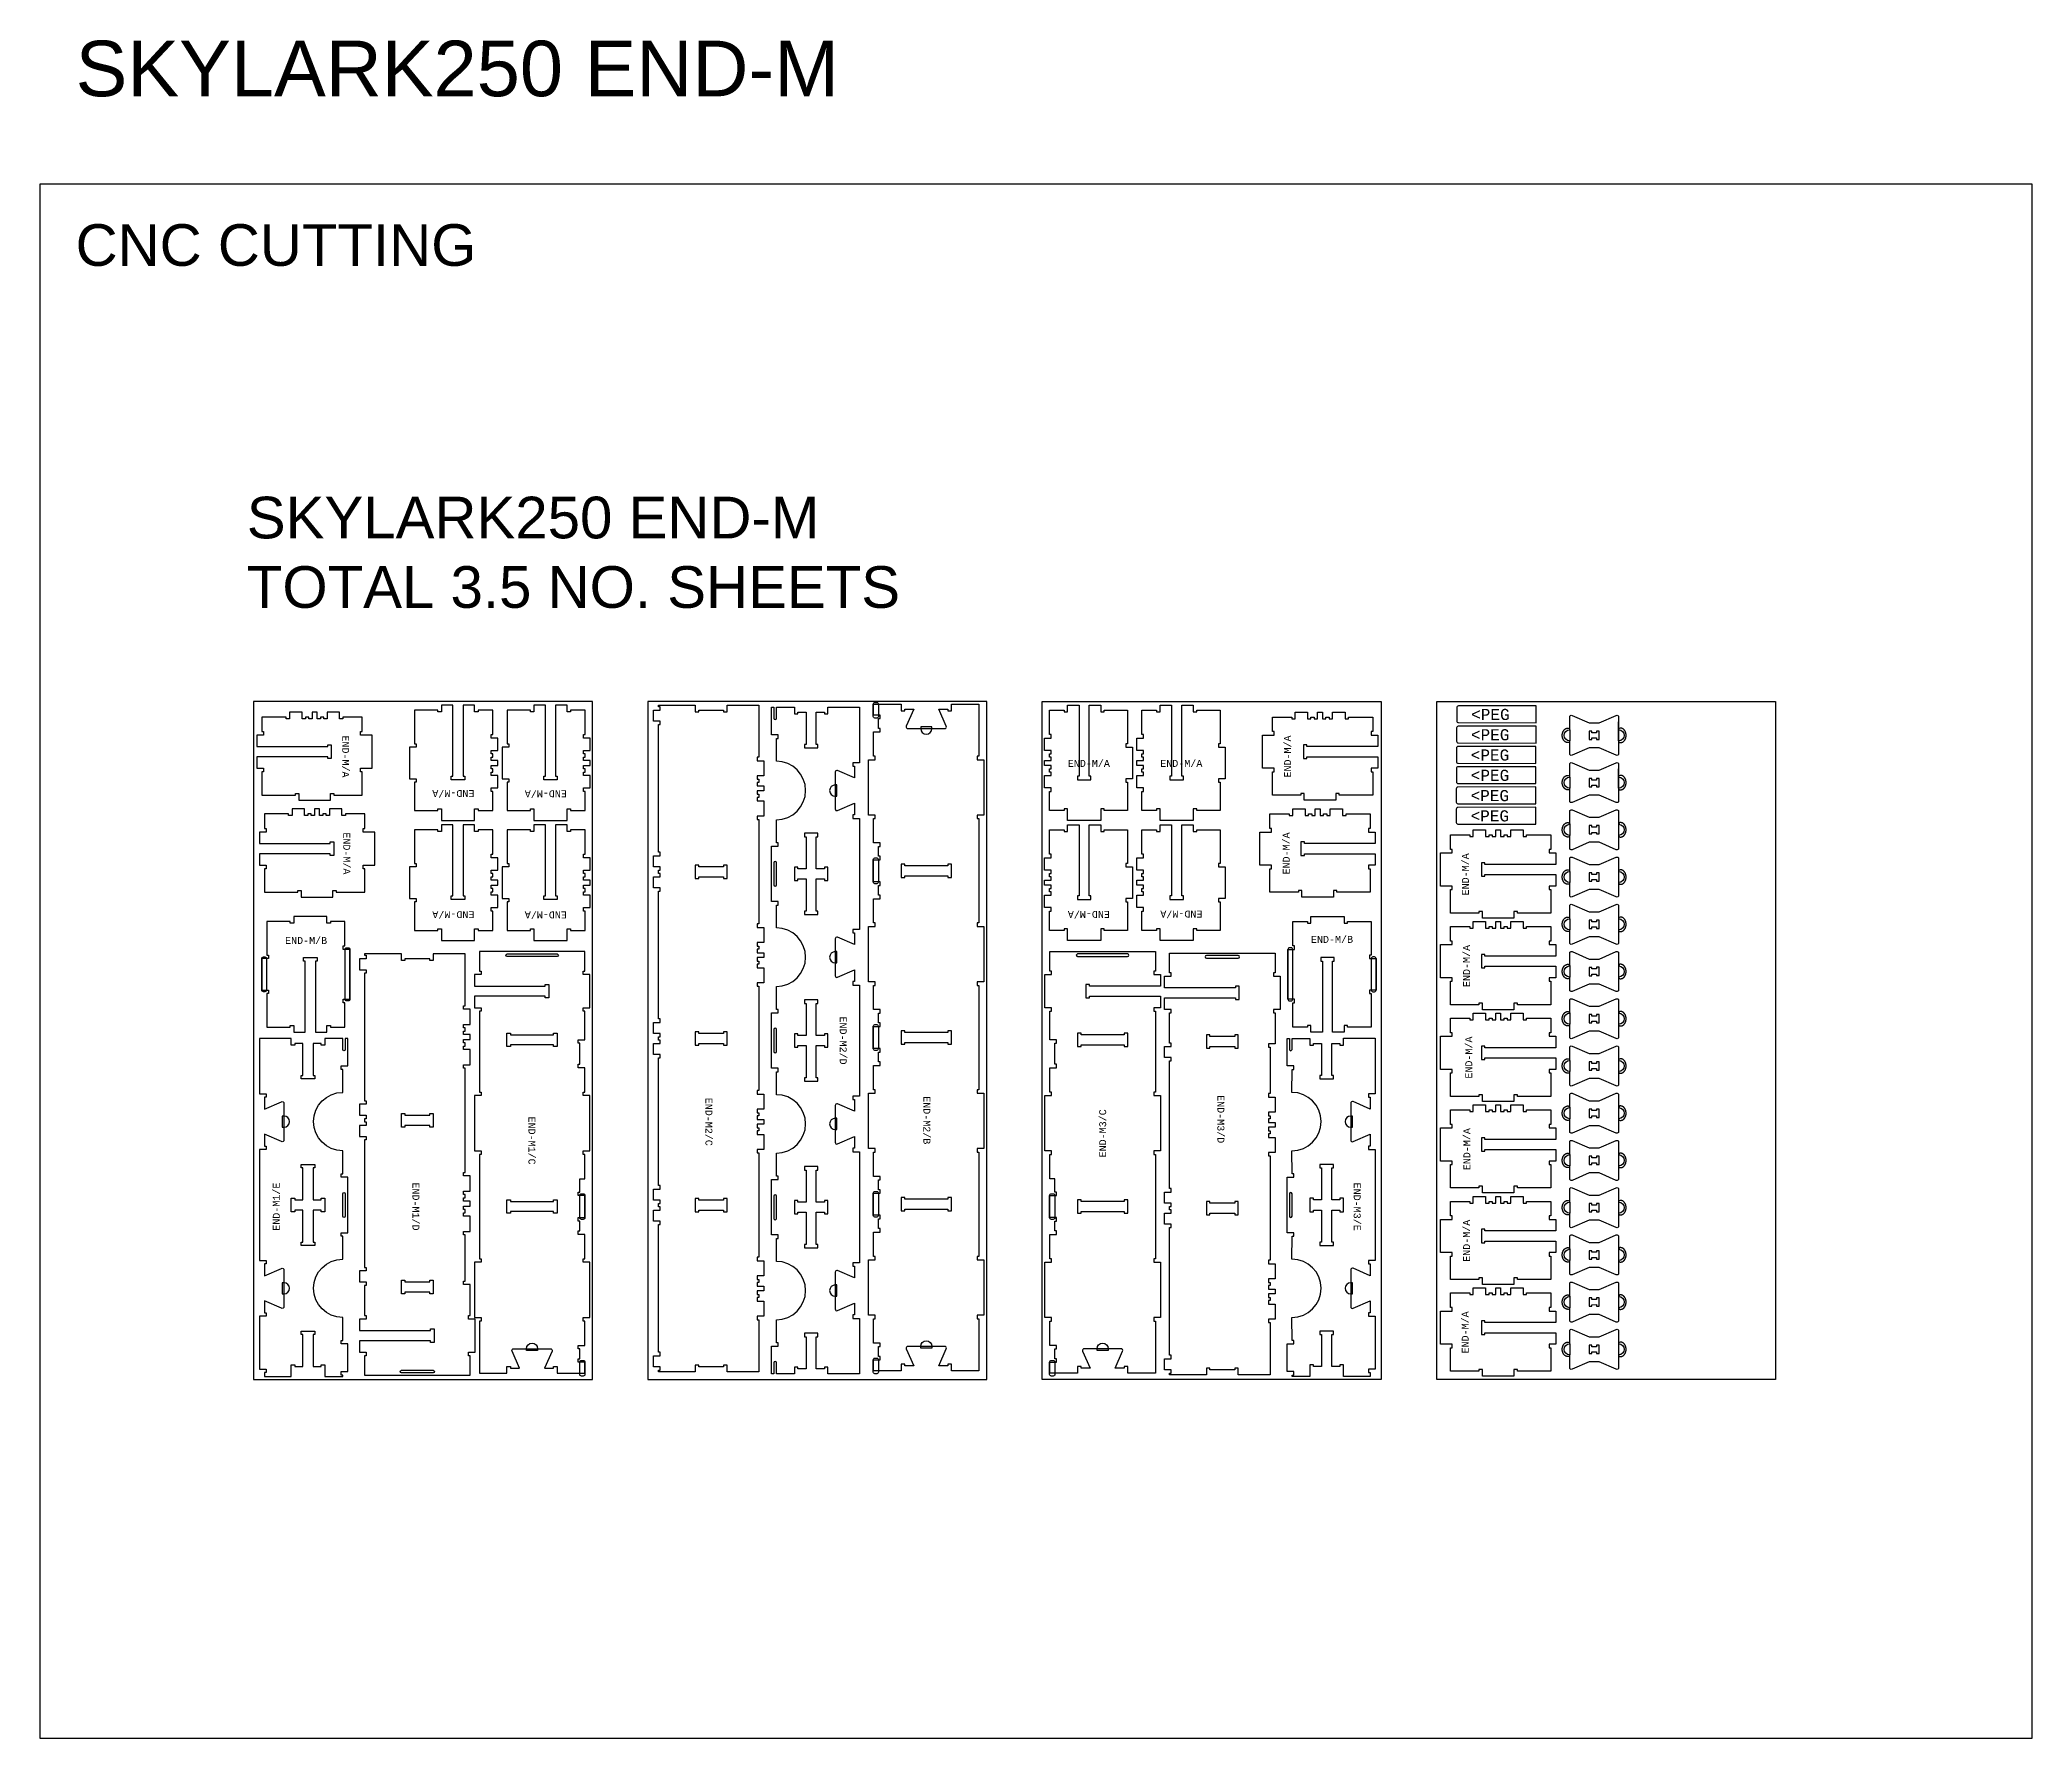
# Model space of a CAD drawing. Extents: x -30 to 12678, y 0 to 23683.
# Drawn here: x 0 to 7173, y 0 to 6113 of the extents above; entities that cross this region are included whole.
import ezdxf

# ---------------------------------------------------------------- set-up
doc = ezdxf.new("R2010")
doc.units = 0
for name, color, linetype in [('0_SHEET_SPRUCEPLY_2440X122', 1, 'CONTINUOUS'), ('1_ANYTOOL_1MMDEEP_LABELS_S', 2, 'CONTINUOUS'), ('3_ANYTOOL_CUTTHROUGH_INSID', 4, 'CONTINUOUS'), ('4_ANYTOOL_CUTTHROUGH_OUTSI', 5, 'CONTINUOUS'), ('5_ANYTOOL_HALF_MILL_9MM_IN', 3, 'CONTINUOUS'), ('DONOTCUT', 7, 'CONTINUOUS')]:
    doc.layers.add(name, color=color, linetype=linetype)
doc.styles.add('ARIAL_REGULAR', font='')
doc.styles.add('MONOTXT_REGULAR', font='')
doc.styles.get('ARIAL_REGULAR').set_extended_font_data('Arial')
doc.styles.get('MONOTXT_REGULAR').set_extended_font_data('Monotxt')

msp = doc.modelspace()

# ---------------------------------------------------------------- texts
at = {"layer": '0_SHEET_SPRUCEPLY_2440X122', "color": 1, "char_height": 0.5, "width": 4.918, "attachment_point": 1, "style": 'ARIAL_REGULAR'}
for s, insert in [('001 x1', (769.3, 3808.2)), ('002 x1', (2189.3, 3808.2)), ('003 x1', (3609.3, 3808.2)), ('004 x1', (5029.3, 3808.2))]:
    msp.add_mtext(s, dxfattribs=dict(at, insert=insert))
at = {"layer": '1_ANYTOOL_1MMDEEP_LABELS_S', "style": 'MONOTXT_REGULAR'}
for s, insert, char_height, width, attachment_point in [('<PEG', (5153.3, 3704.8, 0), 40, 389.189, 1), ('<PEG', (5152.6, 3631.8, 0), 40, 389.189, 1), ('END-M/A', (3776.8, 3508.4), 25, 386.216, 5), ('END-M/A', (4109.8, 3508.4), 25, 386.216, 5), ('<PEG', (5152, 3558.8, 0), 40, 389.189, 1), ('<PEG', (5152, 3485.8, 0), 40, 389.189, 1), ('<PEG', (5151.3, 3412.8, 0), 40, 389.189, 1), ('<PEG', (5151.3, 3339.8, 0), 40, 389.189, 1), ('END-M/B', (958.7, 2871), 25, 386.216, 5), ('END-M/B', (4652.4, 2875), 25, 386.216, 5)]:
    msp.add_mtext(s, dxfattribs=dict(at, insert=insert, char_height=char_height, width=width, attachment_point=attachment_point))
at = {"layer": '1_ANYTOOL_1MMDEEP_LABELS_S', "char_height": 25, "attachment_point": 5, "style": 'MONOTXT_REGULAR'}
for s, insert, width, rotation in [('END-M/A', (1100.9, 3533.5), 386.216, 270), ('END-M/A', (4492.6, 3533.5), 386.216, 90), ('END-M/A', (1488.7, 3400.4), 386.216, 180), ('END-M/A', (1821.7, 3399.4), 386.216, 180), ('END-M/A', (1104.8, 3184.6), 386.216, 270), ('END-M/A', (4487.7, 3184.6), 386.216, 90), ('END-M/A', (5132.9, 3109.3), 386.216, 90), ('END-M/A', (1488.7, 2964.4), 386.216, 180), ('END-M/A', (1821.7, 2963.4), 386.216, 180), ('END-M/A', (3776.8, 2965.4), 386.216, 180), ('END-M/A', (4109.8, 2966.4), 386.216, 180), ('END-M/A', (5136.9, 2779.5), 386.216, 90), ('END-M2/D', (2892.3, 2511), 436.486, 270), ('END-M/A', (5144.9, 2449.8), 386.216, 90), ('END-M2/C', (2408.7, 2218.5), 436.216, 270), ('END-M2/B', (3193.4, 2224), 436.486, 270), ('END-M3/D', (4252, 2228), 436.486, 270), ('END-M1/C', (1771.5, 2150.9), 436.216, 270), ('END-M3/C', (3826.8, 2177), 436.216, 90), ('END-M/A', (5137.9, 2120), 386.216, 90), ('END-M1/E', (851.5, 1913.1), 435.946, 90), ('END-M1/D', (1353.8, 1913.7), 436.486, 270), ('END-M3/E', (4742.7, 1912.9), 435.946, 270), ('END-M/A', (5136.9, 1790.3), 386.216, 90), ('END-M/A', (5131.9, 1460.5), 386.216, 90)]:
    msp.add_mtext(s, dxfattribs=dict(at, insert=insert, width=width, rotation=rotation))
at = {"layer": 'DONOTCUT', "attachment_point": 1, "style": 'ARIAL_REGULAR'}
for s, insert, char_height, width in [('SKYLARK250 END-M', (128.7, 6110, 0), 200, 5832.609), ('CNC CUTTING', (128.7, 5449.5, 0), 150, 3150), ('{\\fArial;SKYLARK250 END-M}\\P{\\fArial;TOTAL 3.5 NO. SHEETS}', (745.2, 4468.6), 150, 4961.413)]:
    msp.add_mtext(s, dxfattribs=dict(at, insert=insert, char_height=char_height, width=width))

# ---------------------------------------------------------------- linework, layer by layer
at = {"layer": '0_SHEET_SPRUCEPLY_2440X122'}
for points in [[(769.3, 1290.9), (1989.3, 1290.9), (1989.3, 3730.9), (769.3, 3730.9)], [(2189.3, 1290.9), (3409.3, 1290.9), (3409.3, 3730.9), (2189.3, 3730.9)], [(4829.3, 1290.9), (3609.3, 1290.9), (3609.3, 3730.9), (4829.3, 3730.9)], [(6249.3, 1290.9), (5029.3, 1290.9), (5029.3, 3730.9), (6249.3, 3730.9)]]:
    msp.add_lwpolyline(points, close=True, dxfattribs=at)
at = {"layer": '3_ANYTOOL_CUTTHROUGH_INSID'}
for points in [[(5604.7, 3618.8), (5587.7, 3618.8), (5587.7, 3624.5), (5578.2, 3624.5), (5578.2, 3594.5), (5587.7, 3594.5), (5587.7, 3600.3), (5604.7, 3600.3), (5604.7, 3594.6), (5614.2, 3594.6), (5614.2, 3624.6), (5604.7, 3624.6)], [(5604.7, 3448.8), (5587.7, 3448.8), (5587.7, 3454.5), (5578.2, 3454.5), (5578.2, 3424.5), (5587.7, 3424.5), (5587.7, 3430.3), (5604.7, 3430.3), (5604.7, 3424.6), (5614.2, 3424.6), (5614.2, 3454.6), (5604.7, 3454.6)], [(2801, 2977.2), (2795, 2977.2), (2795, 3092.7), (2824.5, 3092.7), (2824.5, 3086.7), (2837, 3086.7), (2837, 3135.2), (2824.5, 3135.2), (2824.5, 3129.2), (2795, 3129.2), (2795, 3244.7), (2801, 3244.7), (2801, 3257.2), (2752.5, 3257.2), (2752.5, 3244.7), (2758.5, 3244.7), (2758.5, 3129.2), (2729, 3129.2), (2729, 3135.2), (2716.5, 3135.2), (2716.5, 3086.7), (2729, 3086.7), (2729, 3092.7), (2758.5, 3092.7), (2758.5, 2977.2), (2752.5, 2977.2), (2752.5, 2964.7), (2801, 2964.7)], [(5604.7, 3278.8), (5587.7, 3278.8), (5587.7, 3284.5), (5578.2, 3284.5), (5578.2, 3254.5), (5587.7, 3254.5), (5587.7, 3260.3), (5604.7, 3260.3), (5604.7, 3254.6), (5614.2, 3254.6), (5614.2, 3284.6), (5604.7, 3284.6)], [(2372.4, 3100.3), (2461.9, 3100.3), (2461.9, 3094.3), (2474.4, 3094.3), (2474.4, 3142.8), (2461.9, 3142.8), (2461.9, 3136.8), (2372.4, 3136.8), (2372.4, 3142.8), (2359.9, 3142.8), (2359.9, 3094.3), (2372.4, 3094.3)], [(3101.2, 3097.7), (3113.7, 3097.7), (3113.7, 3103.7), (3269.2, 3103.7), (3269.2, 3097.7), (3281.7, 3097.7), (3281.7, 3146.2), (3269.2, 3146.2), (3269.2, 3140.2), (3113.7, 3140.2), (3113.7, 3146.2), (3101.2, 3146.2)], [(5604.7, 3108.8), (5587.7, 3108.8), (5587.7, 3114.5), (5578.2, 3114.5), (5578.2, 3084.5), (5587.7, 3084.5), (5587.7, 3090.3), (5604.7, 3090.3), (5604.7, 3084.6), (5614.2, 3084.6), (5614.2, 3114.6), (5604.7, 3114.6)], [(5604.7, 2938.8), (5587.7, 2938.8), (5587.7, 2944.5), (5578.2, 2944.5), (5578.2, 2914.5), (5587.7, 2914.5), (5587.7, 2920.3), (5604.7, 2920.3), (5604.7, 2914.6), (5614.2, 2914.6), (5614.2, 2944.6), (5604.7, 2944.6)], [(5604.7, 2768.8), (5587.7, 2768.8), (5587.7, 2774.5), (5578.2, 2774.5), (5578.2, 2744.5), (5587.7, 2744.5), (5587.7, 2750.3), (5604.7, 2750.3), (5604.7, 2744.6), (5614.2, 2744.6), (5614.2, 2774.6), (5604.7, 2774.6)], [(2801, 2377.2), (2795, 2377.2), (2795, 2492.7), (2824.5, 2492.7), (2824.5, 2486.7), (2837, 2486.7), (2837, 2535.2), (2824.5, 2535.2), (2824.5, 2529.2), (2795, 2529.2), (2795, 2644.7), (2801, 2644.7), (2801, 2657.2), (2752.5, 2657.2), (2752.5, 2644.7), (2758.5, 2644.7), (2758.5, 2529.2), (2729, 2529.2), (2729, 2535.2), (2716.5, 2535.2), (2716.5, 2486.7), (2729, 2486.7), (2729, 2492.7), (2758.5, 2492.7), (2758.5, 2377.2), (2752.5, 2377.2), (2752.5, 2364.7), (2801, 2364.7)], [(5604.7, 2598.8), (5587.7, 2598.8), (5587.7, 2604.5), (5578.2, 2604.5), (5578.2, 2574.5), (5587.7, 2574.5), (5587.7, 2580.3), (5604.7, 2580.3), (5604.7, 2574.6), (5614.2, 2574.6), (5614.2, 2604.6), (5604.7, 2604.6)], [(1681.9, 2489.2), (1681.9, 2537.7), (1694.4, 2537.7), (1694.4, 2531.7), (1849.9, 2531.7), (1849.9, 2537.7), (1862.4, 2537.7), (1862.4, 2489.2), (1849.9, 2489.2), (1849.9, 2495.2), (1694.4, 2495.2), (1694.4, 2489.2)], [(2372.4, 2500.3), (2461.9, 2500.3), (2461.9, 2494.3), (2474.4, 2494.3), (2474.4, 2542.8), (2461.9, 2542.8), (2461.9, 2536.8), (2372.4, 2536.8), (2372.4, 2542.8), (2359.9, 2542.8), (2359.9, 2494.3), (2372.4, 2494.3)], [(3269.2, 2540.2), (3113.7, 2540.2), (3113.7, 2546.2), (3101.2, 2546.2), (3101.2, 2497.7), (3113.7, 2497.7), (3113.7, 2503.7), (3269.2, 2503.7), (3269.2, 2497.7), (3281.7, 2497.7), (3281.7, 2546.2), (3269.2, 2546.2)], [(3916.7, 2489.2), (3916.7, 2537.7), (3904.2, 2537.7), (3904.2, 2531.7), (3748.7, 2531.7), (3748.7, 2537.7), (3736.2, 2537.7), (3736.2, 2489.2), (3748.7, 2489.2), (3748.7, 2495.2), (3904.2, 2495.2), (3904.2, 2489.2)], [(4212.6, 2483.6), (4212.6, 2489.6), (4302.1, 2489.6), (4302.1, 2483.6), (4314.6, 2483.6), (4314.6, 2532.1), (4302.1, 2532.1), (4302.1, 2526.1), (4212.6, 2526.1), (4212.6, 2532.1), (4200.1, 2532.1), (4200.1, 2483.6)], [(5604.7, 2428.9), (5587.7, 2428.8), (5587.7, 2434.6), (5578.2, 2434.6), (5578.2, 2404.5), (5587.7, 2404.5), (5587.7, 2410.3), (5604.7, 2410.4), (5604.7, 2404.6), (5614.2, 2404.6), (5614.2, 2434.6), (5604.7, 2434.6)], [(1403.9, 2242.1), (1403.9, 2248.1), (1416.4, 2248.1), (1416.4, 2199.6), (1403.9, 2199.6), (1403.9, 2205.6), (1314.4, 2205.6), (1314.4, 2199.6), (1301.9, 2199.6), (1301.9, 2248.1), (1314.4, 2248.1), (1314.4, 2242.1)], [(5604.7, 2258.9), (5587.7, 2258.8), (5587.7, 2264.6), (5578.2, 2264.6), (5578.2, 2234.5), (5587.7, 2234.5), (5587.7, 2240.3), (5604.7, 2240.4), (5604.7, 2234.6), (5614.2, 2234.6), (5614.2, 2264.6), (5604.7, 2264.6)], [(5604.7, 2088.9), (5587.7, 2088.8), (5587.7, 2094.6), (5578.2, 2094.6), (5578.2, 2064.5), (5587.7, 2064.5), (5587.7, 2070.3), (5604.7, 2070.4), (5604.7, 2064.6), (5614.2, 2064.6), (5614.2, 2094.6), (5604.7, 2094.6)], [(989.8, 2052.9), (983.8, 2052.9), (983.8, 1937.4), (1013.3, 1937.4), (1013.3, 1943.4), (1025.8, 1943.4), (1025.8, 1894.9), (1013.3, 1894.9), (1013.3, 1900.9), (983.8, 1900.9), (983.8, 1785.4), (989.8, 1785.4), (989.8, 1772.9), (941.3, 1772.9), (941.3, 1785.4), (947.3, 1785.4), (947.3, 1900.9), (917.8, 1900.9), (917.8, 1894.9), (905.3, 1894.9), (905.3, 1943.4), (917.8, 1943.4), (917.8, 1937.4), (947.3, 1937.4), (947.3, 2052.9), (941.3, 2052.9), (941.3, 2065.4), (989.8, 2065.4)], [(2801, 1777.2), (2795, 1777.2), (2795, 1892.7), (2824.5, 1892.7), (2824.5, 1886.7), (2837, 1886.7), (2837, 1935.2), (2824.5, 1935.2), (2824.5, 1929.2), (2795, 1929.2), (2795, 2044.7), (2801, 2044.7), (2801, 2057.2), (2752.5, 2057.2), (2752.5, 2044.7), (2758.5, 2044.7), (2758.5, 1929.2), (2729, 1929.2), (2729, 1935.2), (2716.5, 1935.2), (2716.5, 1886.7), (2729, 1886.7), (2729, 1892.7), (2758.5, 1892.7), (2758.5, 1777.2), (2752.5, 1777.2), (2752.5, 1764.7), (2801, 1764.7)], [(4608.8, 2052.9), (4614.8, 2052.9), (4614.8, 1937.4), (4585.3, 1937.4), (4585.3, 1943.4), (4572.8, 1943.4), (4572.8, 1894.9), (4585.3, 1894.9), (4585.3, 1900.9), (4614.8, 1900.9), (4614.8, 1785.4), (4608.8, 1785.4), (4608.8, 1772.9), (4657.3, 1772.9), (4657.3, 1785.4), (4651.3, 1785.4), (4651.3, 1900.9), (4680.8, 1900.9), (4680.8, 1894.9), (4693.3, 1894.9), (4693.3, 1943.4), (4680.8, 1943.4), (4680.8, 1937.4), (4651.3, 1937.4), (4651.3, 2052.9), (4657.3, 2052.9), (4657.3, 2065.4), (4608.8, 2065.4)], [(1849.9, 1931.7), (1849.9, 1937.7), (1862.4, 1937.7), (1862.4, 1889.2), (1849.9, 1889.2), (1849.9, 1895.2), (1694.4, 1895.2), (1694.4, 1889.2), (1681.9, 1889.2), (1681.9, 1937.7), (1694.4, 1937.7), (1694.4, 1931.7)], [(2461.9, 1900.3), (2461.9, 1894.3), (2474.4, 1894.3), (2474.4, 1942.8), (2461.9, 1942.8), (2461.9, 1936.8), (2372.4, 1936.8), (2372.4, 1942.8), (2359.9, 1942.8), (2359.9, 1894.3), (2372.4, 1894.3), (2372.4, 1900.3)], [(3269.2, 1897.7), (3281.7, 1897.7), (3281.7, 1946.2), (3269.2, 1946.2), (3269.2, 1940.2), (3113.7, 1940.2), (3113.7, 1946.2), (3101.2, 1946.2), (3101.2, 1897.7), (3113.7, 1897.7), (3113.7, 1903.7), (3269.2, 1903.7)], [(3748.7, 1931.7), (3748.7, 1937.7), (3736.2, 1937.7), (3736.2, 1889.2), (3748.7, 1889.2), (3748.7, 1895.2), (3904.2, 1895.2), (3904.2, 1889.2), (3916.7, 1889.2), (3916.7, 1937.7), (3904.2, 1937.7), (3904.2, 1931.7)], [(4302.1, 1889.6), (4302.1, 1883.6), (4314.6, 1883.6), (4314.6, 1932.1), (4302.1, 1932.1), (4302.1, 1926.1), (4212.6, 1926.1), (4212.6, 1932.1), (4200.1, 1932.1), (4200.1, 1883.6), (4212.6, 1883.6), (4212.6, 1889.6)], [(5604.7, 1918.9), (5587.7, 1918.8), (5587.7, 1924.6), (5578.2, 1924.6), (5578.2, 1894.5), (5587.7, 1894.5), (5587.7, 1900.3), (5604.7, 1900.4), (5604.7, 1894.6), (5614.2, 1894.6), (5614.2, 1924.6), (5604.7, 1924.6)], [(5604.7, 1748.9), (5587.7, 1748.8), (5587.7, 1754.6), (5578.2, 1754.6), (5578.2, 1724.5), (5587.7, 1724.5), (5587.7, 1730.3), (5604.7, 1730.4), (5604.7, 1724.6), (5614.2, 1724.6), (5614.2, 1754.6), (5604.7, 1754.6)], [(1314.4, 1648.1), (1314.4, 1642.1), (1403.9, 1642.1), (1403.9, 1648.1), (1416.4, 1648.1), (1416.4, 1599.6), (1403.9, 1599.6), (1403.9, 1605.6), (1314.4, 1605.6), (1314.4, 1599.6), (1301.9, 1599.6), (1301.9, 1648.1)], [(5604.7, 1578.9), (5587.7, 1578.8), (5587.7, 1584.6), (5578.2, 1584.6), (5578.2, 1554.5), (5587.7, 1554.5), (5587.7, 1560.3), (5604.7, 1560.4), (5604.7, 1554.6), (5614.2, 1554.6), (5614.2, 1584.6), (5604.7, 1584.6)], [(5604.7, 1408.9), (5587.7, 1408.8), (5587.7, 1414.6), (5578.2, 1414.6), (5578.2, 1384.5), (5587.7, 1384.5), (5587.7, 1390.3), (5604.7, 1390.4), (5604.7, 1384.6), (5614.2, 1384.6), (5614.2, 1414.6), (5604.7, 1414.6)]]:
    msp.add_lwpolyline(points, close=True, dxfattribs=at)
for points in [[(2642.5, 3151), (2642.5, 3071, 1), (2652, 3071), (2652, 3151, 1)], [(1862.1, 2822.7, -1), (1862.1, 2813.2), (1682.1, 2813.2, -1), (1682.1, 2822.7)], [(3736.4, 2822.7, 1), (3736.4, 2813.2), (3916.4, 2813.2, 1), (3916.4, 2822.7)], [(4314.4, 2817.1), (4200.4, 2817.1, 1), (4200.4, 2807.6), (4314.4, 2807.6, 1)], [(2642.5, 2551), (2642.5, 2471, 1), (2652, 2471), (2652, 2551, 1)], [(1090.3, 1879.1), (1090.3, 1959.1, -1), (1099.8, 1959.1), (1099.8, 1879.1, -1)], [(2642.5, 1951), (2642.5, 1871, 1), (2652, 1871), (2652, 1951, 1)], [(4508.3, 1879.2), (4508.3, 1959.2, 1), (4498.8, 1959.2), (4498.8, 1879.2, 1)], [(1416.1, 1314.6), (1302.1, 1314.6, -1), (1302.1, 1324.1), (1416.1, 1324.1, -1)]]:
    msp.add_lwpolyline(points, format="xyb", close=True, dxfattribs=at)
at = {"layer": '4_ANYTOOL_CUTTHROUGH_OUTSI'}
for points in [[(1010.5, 3675.4), (1010.5, 3669.4), (998, 3669.4), (998, 3693.4), (980.4, 3693.4), (980.4, 3669.4), (967.9, 3669.4), (967.9, 3675.4), (956.4, 3675.4), (956.4, 3669.4), (943.9, 3669.4), (943.9, 3693.4), (899.4, 3693.4), (899.4, 3669.4), (886.9, 3669.4), (886.9, 3675.4), (799.4, 3675.4), (799.4, 3622.9), (805.4, 3622.9), (805.4, 3610.4), (781.4, 3610.4), (781.4, 3568.9), (1036.9, 3568.9), (1036.9, 3574.9), (1049.4, 3574.9), (1049.4, 3526.4), (1036.9, 3526.4), (1036.9, 3532.4), (781.4, 3532.4), (781.4, 3490.9), (805.4, 3490.9), (805.4, 3478.4), (799.4, 3478.4), (799.4, 3393.9), (817.1, 3393.9), (919.9, 3393.9), (919.9, 3399.9), (932.4, 3399.9), (932.4, 3375.9), (1045.9, 3375.9), (1045.9, 3399.9), (1058.4, 3399.9), (1058.4, 3393.9), (1160.9, 3393.9), (1160.9, 3478.4), (1154.9, 3478.4), (1154.9, 3490.9), (1196.9, 3490.9), (1196.9, 3610.4), (1154.9, 3610.4), (1154.9, 3622.9), (1160.9, 3622.9), (1160.9, 3675.4), (1091.4, 3675.4), (1091.4, 3669.4), (1078.9, 3669.4), (1078.9, 3693.4), (1034.4, 3693.4), (1034.4, 3669.4), (1021.9, 3669.4), (1021.9, 3675.4)], [(1630.5, 3488.8), (1624.5, 3488.8), (1624.5, 3501.3), (1648.5, 3501.3), (1648.5, 3518.9), (1624.5, 3518.9), (1624.5, 3531.4), (1630.5, 3531.4), (1630.5, 3542.9), (1624.5, 3542.9), (1624.5, 3555.4), (1648.5, 3555.4), (1648.5, 3600), (1624.5, 3600), (1624.5, 3612.5), (1630.5, 3612.5), (1630.5, 3700), (1578, 3700), (1578, 3694), (1565.5, 3694), (1565.5, 3718), (1524, 3718), (1524, 3462.5), (1530, 3462.5), (1530, 3450), (1481.5, 3450), (1481.5, 3462.5), (1487.5, 3462.5), (1487.5, 3718), (1446, 3718), (1446, 3694), (1433.5, 3694), (1433.5, 3700), (1349.1, 3700), (1349.1, 3682.2), (1349.1, 3579.5), (1355.1, 3579.5), (1355.1, 3567), (1331, 3567), (1331, 3453.5), (1355, 3453.5), (1355, 3441), (1349, 3441), (1349, 3338.5), (1433.5, 3338.5), (1433.5, 3344.5), (1446, 3344.5), (1446, 3302.5), (1565.5, 3302.5), (1565.5, 3344.5), (1578, 3344.5), (1578, 3338.5), (1630.5, 3338.5), (1630.5, 3408), (1624.5, 3408), (1624.5, 3420.5), (1648.5, 3420.5), (1648.5, 3464.9), (1624.5, 3464.9), (1624.5, 3477.4), (1630.5, 3477.4)], [(1963.5, 3488.8), (1957.5, 3488.8), (1957.5, 3501.3), (1981.5, 3501.3), (1981.5, 3518.9), (1957.5, 3518.9), (1957.5, 3531.4), (1963.5, 3531.4), (1963.5, 3542.9), (1957.5, 3542.9), (1957.5, 3555.4), (1981.5, 3555.4), (1981.5, 3600), (1957.5, 3600), (1957.5, 3612.5), (1963.5, 3612.5), (1963.5, 3700), (1911, 3700), (1911, 3694), (1898.5, 3694), (1898.5, 3718), (1857, 3718), (1857, 3462.5), (1863, 3462.5), (1863, 3450), (1814.5, 3450), (1814.5, 3462.5), (1820.5, 3462.5), (1820.5, 3718), (1779, 3718), (1779, 3694), (1766.5, 3694), (1766.5, 3700), (1682.1, 3700), (1682.1, 3682.2), (1682.1, 3579.5), (1688.1, 3579.5), (1688.1, 3567), (1664, 3567), (1664, 3453.5), (1688, 3453.5), (1688, 3441), (1682, 3441), (1682, 3338.5), (1766.5, 3338.5), (1766.5, 3344.5), (1779, 3344.5), (1779, 3302.5), (1898.5, 3302.5), (1898.5, 3344.5), (1911, 3344.5), (1911, 3338.5), (1963.5, 3338.5), (1963.5, 3408), (1957.5, 3408), (1957.5, 3420.5), (1981.5, 3420.5), (1981.5, 3464.9), (1957.5, 3464.9), (1957.5, 3477.4), (1963.5, 3477.4)], [(2606.9, 1573.3), (2606.9, 1518.8), (2582.9, 1518.8), (2582.9, 1506.3), (2588.9, 1506.3), (2588.9, 1318.8), (2474.4, 1318.8), (2474.4, 1342.8), (2461.9, 1342.8), (2461.9, 1336.8), (2372.4, 1336.8), (2372.4, 1342.8), (2359.9, 1342.8), (2359.9, 1318.8), (2227.4, 1318.8), (2227.4, 1324.3), (2233.4, 1324.3), (2233.4, 1336.8), (2227.1, 1336.8), (2209.4, 1336.8), (2209.4, 1376.3), (2233.4, 1376.3), (2233.4, 1388.8), (2227.4, 1388.8), (2227.4, 1848.3), (2233.4, 1848.3), (2233.4, 1860.8), (2209.4, 1860.8), (2209.4, 1900.3), (2227.1, 1900.3), (2233.4, 1900.3), (2233.4, 1912.8), (2227.4, 1912.8), (2227.4, 1924.3), (2233.4, 1924.3), (2233.4, 1936.8), (2227.1, 1936.8), (2209.4, 1936.8), (2209.4, 1976.3), (2233.4, 1976.3), (2233.4, 1988.8), (2227.4, 1988.8), (2227.4, 2448.3), (2233.4, 2448.3), (2233.4, 2460.8), (2209.4, 2460.8), (2209.4, 2500.3), (2227.1, 2500.3), (2233.4, 2500.3), (2233.4, 2512.8), (2227.4, 2512.8), (2227.4, 2524.3), (2233.4, 2524.3), (2233.4, 2536.8), (2227.1, 2536.8), (2209.4, 2536.8), (2209.4, 2576.3), (2233.4, 2576.3), (2233.4, 2588.8), (2227.4, 2588.8), (2227.4, 3048.3), (2233.4, 3048.3), (2233.4, 3060.8), (2209.4, 3060.8), (2209.4, 3100.3), (2227.1, 3100.3), (2233.4, 3100.3), (2233.4, 3112.8), (2227.4, 3112.8), (2227.4, 3124.3), (2233.4, 3124.3), (2233.4, 3136.8), (2227.1, 3136.8), (2209.4, 3136.8), (2209.4, 3176.3), (2233.4, 3176.3), (2233.4, 3188.8), (2227.4, 3188.8), (2227.4, 3648.3), (2233.4, 3648.3), (2233.4, 3660.8), (2209.4, 3660.8), (2209.4, 3700.3), (2227.1, 3700.3), (2233.4, 3700.3), (2233.4, 3712.8), (2227.4, 3712.8), (2227.4, 3718.3), (2359.9, 3718.3), (2359.9, 3694.3), (2372.4, 3694.3), (2372.4, 3700.3), (2461.9, 3700.3), (2461.9, 3694.3), (2474.4, 3694.3), (2474.4, 3718.3), (2588.9, 3718.3), (2588.9, 3530.8), (2582.9, 3530.8), (2582.9, 3518.3), (2606.9, 3518.3), (2606.9, 3463.8), (2582.9, 3463.8), (2582.9, 3451.3), (2588.9, 3451.3), (2588.9, 3439.8), (2582.9, 3439.8), (2582.9, 3427.3), (2606.9, 3427.3), (2606.9, 3409.8), (2582.9, 3409.8), (2582.9, 3397.3), (2588.9, 3397.3), (2588.9, 3385.8), (2582.9, 3385.8), (2582.9, 3373.3), (2606.9, 3373.3), (2606.9, 3318.8), (2582.9, 3318.8), (2582.9, 3306.3), (2588.9, 3306.3), (2588.9, 2930.8), (2582.9, 2930.8), (2582.9, 2918.3), (2606.9, 2918.3), (2606.9, 2863.8), (2582.9, 2863.8), (2582.9, 2851.3), (2588.9, 2851.3), (2588.9, 2839.8), (2582.9, 2839.8), (2582.9, 2827.3), (2606.9, 2827.3), (2606.9, 2809.8), (2582.9, 2809.8), (2582.9, 2797.3), (2588.9, 2797.3), (2588.9, 2785.8), (2582.9, 2785.8), (2582.9, 2773.3), (2606.9, 2773.3), (2606.9, 2718.8), (2582.9, 2718.8), (2582.9, 2706.3), (2588.9, 2706.3), (2588.9, 2330.8), (2582.9, 2330.8), (2582.9, 2318.3), (2606.9, 2318.3), (2606.9, 2263.8), (2582.9, 2263.8), (2582.9, 2251.3), (2588.9, 2251.3), (2588.9, 2239.8), (2582.9, 2239.8), (2582.9, 2227.3), (2606.9, 2227.3), (2606.9, 2209.8), (2582.9, 2209.8), (2582.9, 2197.3), (2588.9, 2197.3), (2588.9, 2185.8), (2582.9, 2185.8), (2582.9, 2173.3), (2606.9, 2173.3), (2606.9, 2118.8), (2582.9, 2118.8), (2582.9, 2106.3), (2588.9, 2106.3), (2588.9, 1730.8), (2582.9, 1730.8), (2582.9, 1718.3), (2606.9, 1718.3), (2606.9, 1663.8), (2582.9, 1663.8), (2582.9, 1651.3), (2588.9, 1651.3), (2588.9, 1639.8), (2582.9, 1639.8), (2582.9, 1627.3), (2606.9, 1627.3), (2606.9, 1609.8), (2582.9, 1609.8), (2582.9, 1597.3), (2588.9, 1597.3), (2588.9, 1585.8), (2582.9, 1585.8), (2582.9, 1573.3)], [(3635, 3488.8), (3641, 3488.8), (3641, 3501.3), (3617, 3501.3), (3617, 3518.9), (3641, 3518.9), (3641, 3531.4), (3635, 3531.4), (3635, 3542.9), (3641, 3542.9), (3641, 3555.4), (3617, 3555.4), (3617, 3600), (3641, 3600), (3641, 3612.5), (3635, 3612.5), (3635, 3700), (3687.5, 3700), (3687.5, 3694), (3700, 3694), (3700, 3718), (3741.5, 3718), (3741.5, 3462.5), (3735.5, 3462.5), (3735.5, 3450), (3784, 3450), (3784, 3462.5), (3778, 3462.5), (3778, 3718), (3819.5, 3718), (3819.5, 3694), (3832, 3694), (3832, 3700), (3916.5, 3700), (3916.4, 3682.2), (3916.4, 3579.5), (3910.4, 3579.5), (3910.4, 3567), (3934.5, 3567), (3934.5, 3453.5), (3910.5, 3453.5), (3910.5, 3441), (3916.5, 3441), (3916.5, 3338.5), (3832, 3338.5), (3832, 3344.5), (3819.5, 3344.5), (3819.5, 3302.5), (3700, 3302.5), (3700, 3344.5), (3687.5, 3344.5), (3687.5, 3338.5), (3635, 3338.5), (3635, 3408), (3641, 3408), (3641, 3420.5), (3617, 3420.5), (3617, 3464.9), (3641, 3464.9), (3641, 3477.4), (3635, 3477.4)], [(3968, 3488.8), (3974, 3488.8), (3974, 3501.3), (3950, 3501.3), (3950, 3518.9), (3974, 3518.9), (3974, 3531.4), (3968, 3531.4), (3968, 3542.9), (3974, 3542.9), (3974, 3555.4), (3950, 3555.4), (3950, 3600), (3974, 3600), (3974, 3612.5), (3968, 3612.5), (3968, 3700), (4020.5, 3700), (4020.5, 3694), (4033, 3694), (4033, 3718), (4074.5, 3718), (4074.5, 3462.5), (4068.5, 3462.5), (4068.5, 3450), (4117, 3450), (4117, 3462.5), (4111, 3462.5), (4111, 3718), (4152.5, 3718), (4152.5, 3694), (4165, 3694), (4165, 3700), (4249.5, 3700), (4249.4, 3682.2), (4249.4, 3579.5), (4243.4, 3579.5), (4243.4, 3567), (4267.5, 3567), (4267.5, 3453.5), (4243.5, 3453.5), (4243.5, 3441), (4249.5, 3441), (4249.5, 3338.5), (4165, 3338.5), (4165, 3344.5), (4152.5, 3344.5), (4152.5, 3302.5), (4033, 3302.5), (4033, 3344.5), (4020.5, 3344.5), (4020.5, 3338.5), (3968, 3338.5), (3968, 3408), (3974, 3408), (3974, 3420.5), (3950, 3420.5), (3950, 3464.9), (3974, 3464.9), (3974, 3477.4), (3968, 3477.4)], [(4588, 3675.4), (4588, 3669.4), (4600.5, 3669.4), (4600.5, 3693.4), (4618.1, 3693.4), (4618.1, 3669.4), (4630.6, 3669.4), (4630.6, 3675.4), (4642.1, 3675.4), (4642.1, 3669.4), (4654.6, 3669.4), (4654.6, 3693.4), (4699.1, 3693.4), (4699.1, 3669.4), (4711.6, 3669.4), (4711.6, 3675.4), (4799.1, 3675.4), (4799.1, 3622.9), (4793.1, 3622.9), (4793.1, 3610.4), (4817.1, 3610.4), (4817.1, 3568.9), (4561.6, 3568.9), (4561.6, 3574.9), (4549.1, 3574.9), (4549.1, 3526.4), (4561.6, 3526.4), (4561.6, 3532.4), (4817.1, 3532.4), (4817.1, 3490.9), (4793.1, 3490.9), (4793.1, 3478.4), (4799.1, 3478.4), (4799.1, 3393.9), (4781.4, 3393.9), (4678.6, 3393.9), (4678.6, 3399.9), (4666.1, 3399.9), (4666.1, 3375.9), (4552.6, 3375.9), (4552.6, 3399.9), (4540.1, 3399.9), (4540.1, 3393.9), (4437.6, 3393.9), (4437.6, 3478.4), (4443.6, 3478.4), (4443.6, 3490.9), (4401.6, 3490.9), (4401.6, 3610.4), (4443.6, 3610.4), (4443.6, 3622.9), (4437.6, 3622.9), (4437.6, 3675.4), (4507.1, 3675.4), (4507.1, 3669.4), (4519.6, 3669.4), (4519.6, 3693.4), (4564.1, 3693.4), (4564.1, 3669.4), (4576.6, 3669.4), (4576.6, 3675.4)], [(1019.4, 3326.5), (1019.4, 3320.5), (1006.9, 3320.5), (1006.9, 3344.5), (989.4, 3344.5), (989.4, 3320.5), (976.9, 3320.5), (976.9, 3326.5), (965.4, 3326.5), (965.4, 3320.5), (952.9, 3320.5), (952.9, 3344.5), (908.3, 3344.5), (908.3, 3320.5), (895.8, 3320.5), (895.8, 3326.5), (808.3, 3326.5), (808.3, 3274), (814.3, 3274), (814.3, 3261.5), (790.3, 3261.5), (790.3, 3220), (1045.8, 3220), (1045.8, 3226), (1058.3, 3226), (1058.3, 3177.5), (1045.8, 3177.5), (1045.8, 3183.5), (790.3, 3183.5), (790.3, 3142), (814.3, 3142), (814.3, 3129.5), (808.3, 3129.5), (808.3, 3045), (826, 3045), (928.8, 3045), (928.8, 3051), (941.3, 3051), (941.3, 3027), (1054.8, 3027), (1054.8, 3051), (1067.3, 3051), (1067.3, 3045), (1169.8, 3045), (1169.8, 3129.5), (1163.8, 3129.5), (1163.8, 3142), (1205.8, 3142), (1205.8, 3261.5), (1163.8, 3261.5), (1163.8, 3274), (1169.8, 3274), (1169.8, 3326.5), (1100.3, 3326.5), (1100.3, 3320.5), (1087.8, 3320.5), (1087.8, 3344.5), (1043.4, 3344.5), (1043.4, 3320.5), (1030.9, 3320.5), (1030.9, 3326.5)], [(4579.1, 3326.5), (4579.1, 3320.5), (4591.6, 3320.5), (4591.6, 3344.5), (4609.1, 3344.5), (4609.1, 3320.5), (4621.6, 3320.5), (4621.6, 3326.5), (4633.1, 3326.5), (4633.1, 3320.5), (4645.6, 3320.5), (4645.6, 3344.5), (4690.2, 3344.5), (4690.2, 3320.5), (4702.7, 3320.5), (4702.7, 3326.5), (4790.2, 3326.5), (4790.2, 3274), (4784.2, 3274), (4784.2, 3261.5), (4808.2, 3261.5), (4808.2, 3220), (4552.7, 3220), (4552.7, 3226), (4540.2, 3226), (4540.2, 3177.5), (4552.7, 3177.5), (4552.7, 3183.5), (4808.2, 3183.5), (4808.2, 3142), (4784.2, 3142), (4784.2, 3129.5), (4790.2, 3129.5), (4790.2, 3045), (4772.5, 3045), (4669.7, 3045), (4669.7, 3051), (4657.2, 3051), (4657.2, 3027), (4543.7, 3027), (4543.7, 3051), (4531.2, 3051), (4531.2, 3045), (4428.7, 3045), (4428.7, 3129.5), (4434.7, 3129.5), (4434.7, 3142), (4392.7, 3142), (4392.7, 3261.5), (4434.7, 3261.5), (4434.7, 3274), (4428.7, 3274), (4428.7, 3326.5), (4498.2, 3326.5), (4498.2, 3320.5), (4510.7, 3320.5), (4510.7, 3344.5), (4555.1, 3344.5), (4555.1, 3320.5), (4567.6, 3320.5), (4567.6, 3326.5)], [(1630.5, 3057.8), (1624.5, 3057.8), (1624.5, 3070.3), (1648.5, 3070.3), (1648.5, 3087.9), (1624.5, 3087.9), (1624.5, 3100.4), (1630.5, 3100.4), (1630.5, 3111.9), (1624.5, 3111.9), (1624.5, 3124.4), (1648.5, 3124.4), (1648.5, 3169), (1624.5, 3169), (1624.5, 3181.5), (1630.5, 3181.5), (1630.5, 3269), (1578, 3269), (1578, 3263), (1565.5, 3263), (1565.5, 3287), (1524, 3287), (1524, 3031.5), (1530, 3031.5), (1530, 3019), (1481.5, 3019), (1481.5, 3031.5), (1487.5, 3031.5), (1487.5, 3287), (1446, 3287), (1446, 3263), (1433.5, 3263), (1433.5, 3269), (1349.1, 3269), (1349.1, 3251.2), (1349.1, 3148.5), (1355.1, 3148.5), (1355.1, 3136), (1331, 3136), (1331, 3022.5), (1355, 3022.5), (1355, 3010), (1349, 3010), (1349, 2907.5), (1433.5, 2907.5), (1433.5, 2913.5), (1446, 2913.5), (1446, 2871.5), (1565.5, 2871.5), (1565.5, 2913.5), (1578, 2913.5), (1578, 2907.5), (1630.5, 2907.5), (1630.5, 2977), (1624.5, 2977), (1624.5, 2989.5), (1648.5, 2989.5), (1648.5, 3033.9), (1624.5, 3033.9), (1624.5, 3046.4), (1630.5, 3046.4)], [(1963.5, 3057.8), (1957.5, 3057.8), (1957.5, 3070.3), (1981.5, 3070.3), (1981.5, 3087.9), (1957.5, 3087.9), (1957.5, 3100.4), (1963.5, 3100.4), (1963.5, 3111.9), (1957.5, 3111.9), (1957.5, 3124.4), (1981.5, 3124.4), (1981.5, 3169), (1957.5, 3169), (1957.5, 3181.5), (1963.5, 3181.5), (1963.5, 3269), (1911, 3269), (1911, 3263), (1898.5, 3263), (1898.5, 3287), (1857, 3287), (1857, 3031.5), (1863, 3031.5), (1863, 3019), (1814.5, 3019), (1814.5, 3031.5), (1820.5, 3031.5), (1820.5, 3287), (1779, 3287), (1779, 3263), (1766.5, 3263), (1766.5, 3269), (1682.1, 3269), (1682.1, 3251.2), (1682.1, 3148.5), (1688.1, 3148.5), (1688.1, 3136), (1664, 3136), (1664, 3022.5), (1688, 3022.5), (1688, 3010), (1682, 3010), (1682, 2907.5), (1766.5, 2907.5), (1766.5, 2913.5), (1779, 2913.5), (1779, 2871.5), (1898.5, 2871.5), (1898.5, 2913.5), (1911, 2913.5), (1911, 2907.5), (1963.5, 2907.5), (1963.5, 2977), (1957.5, 2977), (1957.5, 2989.5), (1981.5, 2989.5), (1981.5, 3033.9), (1957.5, 3033.9), (1957.5, 3046.4), (1963.5, 3046.4)], [(3635, 3057.8), (3641, 3057.8), (3641, 3070.3), (3617, 3070.3), (3617, 3087.9), (3641, 3087.9), (3641, 3100.4), (3635, 3100.4), (3635, 3111.9), (3641, 3111.9), (3641, 3124.4), (3617, 3124.4), (3617, 3169), (3641, 3169), (3641, 3181.5), (3635, 3181.5), (3635, 3269), (3687.5, 3269), (3687.5, 3263), (3700, 3263), (3700, 3287), (3741.5, 3287), (3741.5, 3031.5), (3735.5, 3031.5), (3735.5, 3019), (3784, 3019), (3784, 3031.5), (3778, 3031.5), (3778, 3287), (3819.5, 3287), (3819.5, 3263), (3832, 3263), (3832, 3269), (3916.5, 3269), (3916.4, 3251.2), (3916.4, 3148.5), (3910.4, 3148.5), (3910.4, 3136), (3934.5, 3136), (3934.5, 3022.5), (3910.5, 3022.5), (3910.5, 3010), (3916.5, 3010), (3916.5, 2907.5), (3832, 2907.5), (3832, 2913.5), (3819.5, 2913.5), (3819.5, 2871.5), (3700, 2871.5), (3700, 2913.5), (3687.5, 2913.5), (3687.5, 2907.5), (3635, 2907.5), (3635, 2977), (3641, 2977), (3641, 2989.5), (3617, 2989.5), (3617, 3033.9), (3641, 3033.9), (3641, 3046.4), (3635, 3046.4)], [(3968, 3057.8), (3974, 3057.8), (3974, 3070.3), (3950, 3070.3), (3950, 3087.9), (3974, 3087.9), (3974, 3100.4), (3968, 3100.4), (3968, 3111.9), (3974, 3111.9), (3974, 3124.4), (3950, 3124.4), (3950, 3169), (3974, 3169), (3974, 3181.5), (3968, 3181.5), (3968, 3269), (4020.5, 3269), (4020.5, 3263), (4033, 3263), (4033, 3287), (4074.5, 3287), (4074.5, 3031.5), (4068.5, 3031.5), (4068.5, 3019), (4117, 3019), (4117, 3031.5), (4111, 3031.5), (4111, 3287), (4152.5, 3287), (4152.5, 3263), (4165, 3263), (4165, 3269), (4249.5, 3269), (4249.4, 3251.2), (4249.4, 3148.5), (4243.4, 3148.5), (4243.4, 3136), (4267.5, 3136), (4267.5, 3022.5), (4243.5, 3022.5), (4243.5, 3010), (4249.5, 3010), (4249.5, 2907.5), (4165, 2907.5), (4165, 2913.5), (4152.5, 2913.5), (4152.5, 2871.5), (4033, 2871.5), (4033, 2913.5), (4020.5, 2913.5), (4020.5, 2907.5), (3968, 2907.5), (3968, 2977), (3974, 2977), (3974, 2989.5), (3950, 2989.5), (3950, 3033.9), (3974, 3033.9), (3974, 3046.4), (3968, 3046.4)], [(5229.3, 3251.2), (5229.3, 3245.2), (5241.8, 3245.2), (5241.8, 3269.2), (5259.3, 3269.2), (5259.3, 3245.2), (5271.8, 3245.2), (5271.8, 3251.2), (5283.3, 3251.2), (5283.3, 3245.2), (5295.8, 3245.2), (5295.8, 3269.2), (5340.4, 3269.2), (5340.4, 3245.2), (5352.9, 3245.2), (5352.9, 3251.2), (5440.4, 3251.2), (5440.4, 3198.7), (5434.4, 3198.7), (5434.4, 3186.2), (5458.4, 3186.2), (5458.4, 3144.7), (5202.9, 3144.7), (5202.9, 3150.7), (5190.4, 3150.7), (5190.4, 3102.2), (5202.9, 3102.2), (5202.9, 3108.2), (5458.4, 3108.2), (5458.4, 3066.7), (5434.4, 3066.7), (5434.4, 3054.2), (5440.4, 3054.2), (5440.4, 2969.7), (5422.6, 2969.7), (5319.9, 2969.7), (5319.9, 2975.7), (5307.4, 2975.7), (5307.4, 2951.7), (5193.9, 2951.7), (5193.9, 2975.7), (5181.4, 2975.7), (5181.4, 2969.7), (5078.9, 2969.7), (5078.9, 3054.2), (5084.9, 3054.2), (5084.9, 3066.7), (5042.9, 3066.7), (5042.9, 3186.2), (5084.9, 3186.2), (5084.9, 3198.7), (5078.9, 3198.7), (5078.9, 3251.2), (5148.4, 3251.2), (5148.4, 3245.2), (5160.9, 3245.2), (5160.9, 3269.2), (5205.3, 3269.2), (5205.3, 3245.2), (5217.8, 3245.2), (5217.8, 3251.2)], [(817.1, 2680.1), (817.1, 2559.6), (901.6, 2559.6), (901.6, 2565.6), (914.1, 2565.6), (914.1, 2541.6), (955.6, 2541.6), (955.6, 2797.1), (949.6, 2797.1), (949.6, 2809.6), (998.1, 2809.6), (998.1, 2797.1), (992.1, 2797.1), (992.1, 2541.6), (1033.6, 2541.6), (1033.6, 2565.6), (1046.1, 2565.6), (1046.1, 2559.6), (1098.6, 2559.6), (1098.6, 2647.1), (1092.6, 2647.1), (1092.6, 2659.6), (1116.6, 2659.6), (1116.6, 2839.1), (1092.6, 2839.1), (1092.6, 2851.6), (1098.6, 2851.6), (1098.6, 2939.1), (1046.1, 2939.1), (1046.1, 2933.1), (1033.6, 2933.1), (1033.6, 2957.1), (914.1, 2957.1), (914.1, 2933.1), (901.6, 2933.1), (901.6, 2939.1), (817.1, 2939.1), (817.1, 2818.6), (823.1, 2818.6), (823.1, 2806.1), (799.1, 2806.1), (799.1, 2692.6), (823.1, 2692.6), (823.1, 2680.1)], [(4793, 2680.1), (4793, 2559.6), (4708.5, 2559.6), (4708.5, 2565.6), (4696, 2565.6), (4696, 2541.6), (4654.5, 2541.6), (4654.5, 2797.1), (4660.5, 2797.1), (4660.5, 2809.6), (4612, 2809.6), (4612, 2797.1), (4618, 2797.1), (4618, 2541.6), (4576.5, 2541.6), (4576.5, 2565.6), (4564, 2565.6), (4564, 2559.6), (4511.5, 2559.6), (4511.5, 2647.1), (4517.5, 2647.1), (4517.5, 2659.6), (4493.5, 2659.6), (4493.5, 2839.1), (4517.5, 2839.1), (4517.5, 2851.6), (4511.5, 2851.6), (4511.5, 2939.1), (4564, 2939.1), (4564, 2933.1), (4576.5, 2933.1), (4576.5, 2957.1), (4696, 2957.1), (4696, 2933.1), (4708.5, 2933.1), (4708.5, 2939.1), (4793, 2939.1), (4793, 2818.6), (4787, 2818.6), (4787, 2806.1), (4811, 2806.1), (4811, 2692.6), (4787, 2692.6), (4787, 2680.1)], [(5229.3, 2921.4), (5229.3, 2915.4), (5241.8, 2915.4), (5241.8, 2939.4), (5259.3, 2939.4), (5259.3, 2915.4), (5271.8, 2915.4), (5271.8, 2921.4), (5283.3, 2921.4), (5283.3, 2915.4), (5295.8, 2915.4), (5295.8, 2939.4), (5340.4, 2939.4), (5340.4, 2915.4), (5352.9, 2915.4), (5352.9, 2921.4), (5440.4, 2921.4), (5440.4, 2868.9), (5434.4, 2868.9), (5434.4, 2856.4), (5458.4, 2856.4), (5458.4, 2814.9), (5202.9, 2814.9), (5202.9, 2820.9), (5190.4, 2820.9), (5190.4, 2772.4), (5202.9, 2772.4), (5202.9, 2778.4), (5458.4, 2778.4), (5458.4, 2736.9), (5434.4, 2736.9), (5434.4, 2724.4), (5440.4, 2724.4), (5440.4, 2639.9), (5422.6, 2639.9), (5319.9, 2639.9), (5319.9, 2645.9), (5307.4, 2645.9), (5307.4, 2621.9), (5193.9, 2621.9), (5193.9, 2645.9), (5181.4, 2645.9), (5181.4, 2639.9), (5078.9, 2639.9), (5078.9, 2724.4), (5084.9, 2724.4), (5084.9, 2736.9), (5042.9, 2736.9), (5042.9, 2856.4), (5084.9, 2856.4), (5084.9, 2868.9), (5078.9, 2868.9), (5078.9, 2921.4), (5148.4, 2921.4), (5148.4, 2915.4), (5160.9, 2915.4), (5160.9, 2939.4), (5205.3, 2939.4), (5205.3, 2915.4), (5217.8, 2915.4), (5217.8, 2921.4)], [(1530.9, 2823.6), (1416.4, 2823.6), (1416.4, 2799.6), (1403.9, 2799.6), (1403.9, 2805.6), (1314.4, 2805.6), (1314.4, 2799.6), (1301.9, 2799.6), (1301.9, 2823.6), (1169.4, 2823.6), (1169.4, 2818.1), (1175.4, 2818.1), (1175.4, 2805.6), (1169.1, 2805.6), (1151.4, 2805.6), (1151.4, 2786.4), (1151.4, 2766.1), (1175.4, 2766.1), (1175.4, 2753.6), (1169.4, 2753.6), (1169.4, 2294.1), (1175.4, 2294.1), (1175.4, 2281.6), (1151.4, 2281.6), (1151.4, 2261.2), (1151.4, 2242.1), (1169.1, 2242.1), (1175.4, 2242.1), (1175.4, 2229.6), (1169.4, 2229.6), (1169.4, 2218.1), (1175.4, 2218.1), (1175.4, 2205.6), (1169.1, 2205.6), (1151.4, 2205.6), (1151.4, 2186.4), (1151.4, 2166.1), (1175.4, 2166.1), (1175.4, 2153.6), (1169.4, 2153.6), (1169.4, 1694.1), (1175.4, 1694.1), (1175.4, 1681.6), (1151.4, 1681.6), (1151.4, 1661.2), (1151.4, 1642.1), (1169.1, 1642.1), (1175.4, 1642.1), (1175.4, 1629.6), (1169.4, 1629.6), (1169.4, 1521.1), (1175.4, 1521.1), (1175.4, 1508.6), (1151.4, 1508.6), (1151.4, 1467.1), (1406.9, 1467.1), (1406.9, 1473.1), (1419.4, 1473.1), (1419.4, 1424.6), (1406.9, 1424.6), (1406.9, 1430.6), (1151.4, 1430.6), (1151.4, 1389.1), (1175.4, 1389.1), (1175.4, 1376.6), (1169.4, 1376.6), (1169.4, 1306.1), (1548.9, 1306.1), (1548.9, 1376.6), (1542.9, 1376.6), (1542.9, 1389.1), (1566.9, 1389.1), (1566.9, 1508.6), (1542.9, 1508.6), (1542.9, 1521.1), (1548.9, 1521.1), (1548.9, 1632.6), (1524.9, 1632.6), (1524.9, 1645.1), (1530.9, 1645.1), (1530.9, 1811.6), (1524.9, 1811.6), (1524.9, 1824.1), (1548.9, 1824.1), (1548.9, 1878.6), (1524.9, 1878.6), (1524.9, 1891.1), (1530.9, 1891.1), (1530.9, 1902.6), (1524.9, 1902.6), (1524.9, 1915.1), (1548.9, 1915.1), (1548.9, 1932.6), (1524.9, 1932.6), (1524.9, 1945.1), (1530.9, 1945.1), (1530.9, 1956.6), (1524.9, 1956.6), (1524.9, 1969.1), (1548.9, 1969.1), (1548.9, 2023.6), (1524.9, 2023.6), (1524.9, 2036.1), (1530.9, 2036.1), (1530.9, 2411.6), (1524.9, 2411.6), (1524.9, 2424.1), (1548.9, 2424.1), (1548.9, 2478.6), (1524.9, 2478.6), (1524.9, 2491.1), (1530.9, 2491.1), (1530.9, 2502.6), (1524.9, 2502.6), (1524.9, 2515.1), (1548.9, 2515.1), (1548.9, 2532.6), (1524.9, 2532.6), (1524.9, 2545.1), (1530.9, 2545.1), (1530.9, 2556.6), (1524.9, 2556.6), (1524.9, 2569.1), (1548.9, 2569.1), (1548.9, 2623.6), (1524.9, 2623.6), (1524.9, 2636.1), (1530.9, 2636.1)], [(4429.1, 1308.1), (4314.6, 1308.1), (4314.6, 1332.1), (4302.1, 1332.1), (4302.1, 1326.1), (4212.6, 1326.1), (4212.6, 1332.1), (4200.1, 1332.1), (4200.1, 1308.1), (4067.6, 1308.1), (4067.6, 1313.6), (4073.7, 1313.6), (4073.7, 1326.1), (4067.4, 1326.1), (4049.7, 1326.1), (4049.7, 1345.3), (4049.7, 1365.6), (4073.6, 1365.6), (4073.6, 1378.1), (4067.6, 1378.1), (4067.6, 1837.6), (4073.6, 1837.6), (4073.6, 1850.1), (4049.7, 1850.1), (4049.7, 1870.5), (4049.7, 1889.6), (4067.4, 1889.6), (4073.7, 1889.6), (4073.7, 1902.1), (4067.6, 1902.1), (4067.6, 1913.6), (4073.7, 1913.6), (4073.7, 1926.1), (4067.4, 1926.1), (4049.7, 1926.1), (4049.7, 1945.3), (4049.7, 1965.6), (4073.6, 1965.6), (4073.6, 1978.1), (4067.6, 1978.1), (4067.6, 2437.6), (4073.6, 2437.6), (4073.6, 2450.1), (4049.7, 2450.1), (4049.7, 2470.5), (4049.7, 2489.6), (4067.4, 2489.6), (4073.7, 2489.6), (4073.7, 2502.1), (4067.6, 2502.1), (4067.6, 2610.6), (4073.6, 2610.6), (4073.6, 2623.1), (4049.6, 2623.1), (4049.6, 2664.6), (4305.1, 2664.6), (4305.1, 2658.6), (4317.6, 2658.6), (4317.6, 2707.1), (4305.1, 2707.1), (4305.1, 2701.1), (4049.6, 2701.1), (4049.6, 2742.6), (4073.6, 2742.6), (4073.6, 2755.1), (4067.6, 2755.1), (4067.6, 2825.6), (4447.1, 2825.6), (4447.1, 2755.1), (4441.1, 2755.1), (4441.1, 2742.6), (4465.1, 2742.6), (4465.1, 2623.1), (4441.1, 2623.1), (4441.1, 2610.6), (4447.1, 2610.6), (4447.1, 2499.1), (4423.1, 2499.1), (4423.1, 2486.6), (4429.1, 2486.6), (4429.1, 2320.1), (4423.1, 2320.1), (4423.1, 2307.6), (4447.1, 2307.6), (4447.1, 2253.1), (4423.1, 2253.1), (4423.1, 2240.6), (4429.1, 2240.6), (4429.1, 2229.1), (4423.1, 2229.1), (4423.1, 2216.6), (4447.1, 2216.6), (4447.1, 2199.1), (4423.1, 2199.1), (4423.1, 2186.6), (4429.1, 2186.6), (4429.1, 2175.1), (4423.1, 2175.1), (4423.1, 2162.6), (4447.1, 2162.6), (4447.1, 2108.1), (4423.1, 2108.1), (4423.1, 2095.6), (4429.1, 2095.6), (4429.1, 1720.1), (4423.1, 1720.1), (4423.1, 1707.6), (4447.1, 1707.6), (4447.1, 1653.1), (4423.1, 1653.1), (4423.1, 1640.6), (4429.1, 1640.6), (4429.1, 1629.1), (4423.1, 1629.1), (4423.1, 1616.6), (4447.1, 1616.6), (4447.1, 1599.1), (4423.1, 1599.1), (4423.1, 1586.6), (4429.1, 1586.6), (4429.1, 1575.1), (4423.1, 1575.1), (4423.1, 1562.6), (4447.1, 1562.6), (4447.1, 1508.1), (4423.1, 1508.1), (4423.1, 1495.6), (4429.1, 1495.6)], [(5229.3, 2591.7), (5229.3, 2585.7), (5241.8, 2585.7), (5241.8, 2609.7), (5259.3, 2609.7), (5259.3, 2585.7), (5271.8, 2585.7), (5271.8, 2591.7), (5283.3, 2591.7), (5283.3, 2585.7), (5295.8, 2585.7), (5295.8, 2609.7), (5340.4, 2609.7), (5340.4, 2585.7), (5352.9, 2585.7), (5352.9, 2591.7), (5440.4, 2591.7), (5440.4, 2539.2), (5434.4, 2539.2), (5434.4, 2526.7), (5458.4, 2526.7), (5458.4, 2485.2), (5202.9, 2485.2), (5202.9, 2491.2), (5190.4, 2491.2), (5190.4, 2442.7), (5202.9, 2442.7), (5202.9, 2448.7), (5458.4, 2448.7), (5458.4, 2407.2), (5434.4, 2407.2), (5434.4, 2394.7), (5440.4, 2394.7), (5440.4, 2310.2), (5422.6, 2310.2), (5319.9, 2310.2), (5319.9, 2316.2), (5307.4, 2316.2), (5307.4, 2292.2), (5193.9, 2292.2), (5193.9, 2316.2), (5181.4, 2316.2), (5181.4, 2310.2), (5078.9, 2310.2), (5078.9, 2394.7), (5084.9, 2394.7), (5084.9, 2407.2), (5042.9, 2407.2), (5042.9, 2526.7), (5084.9, 2526.7), (5084.9, 2539.2), (5078.9, 2539.2), (5078.9, 2591.7), (5148.4, 2591.7), (5148.4, 2585.7), (5160.9, 2585.7), (5160.9, 2609.7), (5205.3, 2609.7), (5205.3, 2585.7), (5217.8, 2585.7), (5217.8, 2591.7)], [(5229.3, 2261.9), (5229.3, 2255.9), (5241.8, 2255.9), (5241.8, 2279.9), (5259.3, 2279.9), (5259.3, 2255.9), (5271.8, 2255.9), (5271.8, 2261.9), (5283.3, 2261.9), (5283.3, 2255.9), (5295.8, 2255.9), (5295.8, 2279.9), (5340.4, 2279.9), (5340.4, 2255.9), (5352.9, 2255.9), (5352.9, 2261.9), (5440.4, 2261.9), (5440.4, 2209.4), (5434.4, 2209.4), (5434.4, 2196.9), (5458.4, 2196.9), (5458.4, 2155.4), (5202.9, 2155.4), (5202.9, 2161.4), (5190.4, 2161.4), (5190.4, 2112.9), (5202.9, 2112.9), (5202.9, 2118.9), (5458.4, 2118.9), (5458.4, 2077.4), (5434.4, 2077.4), (5434.4, 2064.9), (5440.4, 2064.9), (5440.4, 1980.4), (5422.6, 1980.4), (5319.9, 1980.4), (5319.9, 1986.4), (5307.4, 1986.4), (5307.4, 1962.4), (5193.9, 1962.4), (5193.9, 1986.4), (5181.4, 1986.4), (5181.4, 1980.4), (5078.9, 1980.4), (5078.9, 2064.9), (5084.9, 2064.9), (5084.9, 2077.4), (5042.9, 2077.4), (5042.9, 2196.9), (5084.9, 2196.9), (5084.9, 2209.4), (5078.9, 2209.4), (5078.9, 2261.9), (5148.4, 2261.9), (5148.4, 2255.9), (5160.9, 2255.9), (5160.9, 2279.9), (5205.3, 2279.9), (5205.3, 2255.9), (5217.8, 2255.9), (5217.8, 2261.9)], [(5229.3, 1932.2), (5229.3, 1926.2), (5241.8, 1926.2), (5241.8, 1950.2), (5259.3, 1950.2), (5259.3, 1926.2), (5271.8, 1926.2), (5271.8, 1932.2), (5283.3, 1932.2), (5283.3, 1926.2), (5295.8, 1926.2), (5295.8, 1950.2), (5340.4, 1950.2), (5340.4, 1926.2), (5352.9, 1926.2), (5352.9, 1932.2), (5440.4, 1932.2), (5440.4, 1879.7), (5434.4, 1879.7), (5434.4, 1867.2), (5458.4, 1867.2), (5458.4, 1825.7), (5202.9, 1825.7), (5202.9, 1831.7), (5190.4, 1831.7), (5190.4, 1783.2), (5202.9, 1783.2), (5202.9, 1789.2), (5458.4, 1789.2), (5458.4, 1747.7), (5434.4, 1747.7), (5434.4, 1735.2), (5440.4, 1735.2), (5440.4, 1650.7), (5422.6, 1650.7), (5319.9, 1650.7), (5319.9, 1656.7), (5307.4, 1656.7), (5307.4, 1632.7), (5193.9, 1632.7), (5193.9, 1656.7), (5181.4, 1656.7), (5181.4, 1650.7), (5078.9, 1650.7), (5078.9, 1735.2), (5084.9, 1735.2), (5084.9, 1747.7), (5042.9, 1747.7), (5042.9, 1867.2), (5084.9, 1867.2), (5084.9, 1879.7), (5078.9, 1879.7), (5078.9, 1932.2), (5148.4, 1932.2), (5148.4, 1926.2), (5160.9, 1926.2), (5160.9, 1950.2), (5205.3, 1950.2), (5205.3, 1926.2), (5217.8, 1926.2), (5217.8, 1932.2)], [(5229.3, 1602.4), (5229.3, 1596.4), (5241.8, 1596.4), (5241.8, 1620.4), (5259.3, 1620.4), (5259.3, 1596.4), (5271.8, 1596.4), (5271.8, 1602.4), (5283.3, 1602.4), (5283.3, 1596.4), (5295.8, 1596.4), (5295.8, 1620.4), (5340.4, 1620.4), (5340.4, 1596.4), (5352.9, 1596.4), (5352.9, 1602.4), (5440.4, 1602.4), (5440.4, 1549.9), (5434.4, 1549.9), (5434.4, 1537.4), (5458.4, 1537.4), (5458.4, 1495.9), (5202.9, 1495.9), (5202.9, 1501.9), (5190.4, 1501.9), (5190.4, 1453.4), (5202.9, 1453.4), (5202.9, 1459.4), (5458.4, 1459.4), (5458.4, 1417.9), (5434.4, 1417.9), (5434.4, 1405.4), (5440.4, 1405.4), (5440.4, 1320.9), (5422.6, 1320.9), (5319.9, 1320.9), (5319.9, 1326.9), (5307.4, 1326.9), (5307.4, 1302.9), (5193.9, 1302.9), (5193.9, 1326.9), (5181.4, 1326.9), (5181.4, 1320.9), (5078.9, 1320.9), (5078.9, 1405.4), (5084.9, 1405.4), (5084.9, 1417.9), (5042.9, 1417.9), (5042.9, 1537.4), (5084.9, 1537.4), (5084.9, 1549.9), (5078.9, 1549.9), (5078.9, 1602.4), (5148.4, 1602.4), (5148.4, 1596.4), (5160.9, 1596.4), (5160.9, 1620.4), (5205.3, 1620.4), (5205.3, 1596.4), (5217.8, 1596.4), (5217.8, 1602.4)]]:
    msp.add_lwpolyline(points, close=True, dxfattribs=at)
for points in [[(2652, 2916.2), (2652, 2998.7), (2658, 2998.7), (2658, 3011.2), (2634, 3011.2), (2634, 3210.7), (2658, 3210.7), (2658, 3223.2), (2652, 3223.2), (2652, 3305.7), (2652, 3305.7, 0.997627), (2652, 3516.2), (2652, 3598.7), (2658, 3598.7), (2658, 3611.2), (2634, 3611.2), (2634, 3710.7), (2642.5, 3710.7), (2642.5, 3671), (2642.5, 3671, 1), (2652, 3671), (2652, 3710.7), (2716.5, 3710.7), (2716.5, 3686.7), (2729, 3686.7), (2729, 3692.7), (2758.5, 3692.7), (2758.5, 3577.2), (2752.5, 3577.2), (2752.5, 3564.7), (2801, 3564.7), (2801, 3577.2), (2795, 3577.2), (2795, 3692.7), (2824.5, 3692.7), (2824.5, 3686.7), (2837, 3686.7), (2837, 3710.8), (2951.5, 3710.8), (2951.5, 3511.2), (2927.5, 3511.2), (2927.5, 3498.7), (2933.5, 3498.7), (2933.5, 3456.3), (2872.3, 3482.9), (2872.3, 3482.9, 0.539734), (2863.5, 3477.1), (2863.5, 3344.8, 0.539734), (2872.3, 3339), (2933.5, 3365.6), (2933.5, 3323.2), (2927.5, 3323.2), (2927.5, 3310.7), (2951.5, 3310.7), (2951.5, 2911.2), (2927.5, 2911.2), (2927.5, 2898.7), (2933.5, 2898.7), (2933.5, 2856.3), (2872.3, 2882.9), (2872.3, 2882.9, 0.539734), (2863.5, 2877.1), (2863.5, 2744.8, 0.539734), (2872.3, 2739), (2933.5, 2765.6), (2933.5, 2723.2), (2927.5, 2723.2), (2927.5, 2710.7), (2951.5, 2710.7), (2951.5, 2311.2), (2927.5, 2311.2), (2927.5, 2298.7), (2933.5, 2298.7), (2933.5, 2256.3), (2872.3, 2282.9), (2872.3, 2282.9, 0.539734), (2863.5, 2277.1), (2863.5, 2144.8, 0.539734), (2872.3, 2139), (2933.5, 2165.6), (2933.5, 2123.2), (2927.5, 2123.2), (2927.5, 2110.7), (2951.5, 2110.7), (2951.5, 1711.2), (2927.5, 1711.2), (2927.5, 1698.7), (2933.5, 1698.7), (2933.5, 1656.3), (2872.3, 1682.9), (2872.3, 1682.9, 0.539734), (2863.5, 1677.1), (2863.5, 1544.8, 0.539734), (2872.3, 1539), (2933.5, 1565.6), (2933.5, 1523.2), (2927.5, 1523.2), (2927.5, 1510.7), (2951.5, 1510.7), (2951.5, 1311.4), (2837, 1311.1), (2837, 1335.2), (2824.5, 1335.2), (2824.5, 1329.2), (2795, 1329.2), (2795, 1444.7), (2801, 1444.7), (2801, 1457.2), (2752.5, 1457.2), (2752.5, 1444.7), (2758.5, 1444.7), (2758.5, 1329.2), (2729, 1329.2), (2729, 1335.2), (2716.5, 1335.2), (2716.5, 1311.2), (2652, 1311.2), (2652, 1351), (2652, 1351, 1), (2642.5, 1351), (2642.5, 1311.2), (2634, 1311.2), (2634, 1410.7), (2658, 1410.7), (2658, 1423.2), (2652, 1423.2), (2652, 1505.7), (2652, 1505.7, 0.997627), (2652, 1716.2), (2652, 1798.7), (2658, 1798.7), (2658, 1811.2), (2634, 1811.2), (2634, 2010.7), (2658, 2010.7), (2658, 2023.2), (2652, 2023.2), (2652, 2105.7), (2652, 2105.7, 0.997627), (2652, 2316.2), (2652, 2398.7), (2658, 2398.7), (2658, 2411.2), (2634, 2411.2), (2634, 2610.7), (2658, 2610.7), (2658, 2623.2), (2652, 2623.2), (2652, 2705.7), (2652, 2705.7, 0.997627)], [(3119.6, 3642.5, 0.539734), (3125.3, 3633.7), (3257.7, 3633.7, 0.539734), (3263.4, 3642.5), (3236.9, 3703.7), (3269.2, 3703.7), (3269.2, 3697.7), (3281.7, 3697.7), (3281.7, 3721.7), (3381.2, 3721.7), (3381.2, 3534.2), (3375.2, 3534.2), (3375.2, 3521.7), (3399.2, 3521.7), (3399.2, 3322.2), (3375.2, 3322.2), (3375.2, 3309.7), (3381.2, 3309.7), (3381.2, 2934.2), (3375.2, 2934.2), (3375.2, 2921.7), (3399.2, 2921.7), (3399.2, 2722.2), (3375.2, 2722.2), (3375.2, 2709.7), (3381.2, 2709.7), (3381.2, 2334.2), (3375.2, 2334.2), (3375.2, 2321.7), (3399.2, 2321.7), (3399.2, 2122.2), (3375.2, 2122.2), (3375.2, 2109.7), (3381.2, 2109.7), (3381.2, 1734.2), (3375.2, 1734.2), (3375.2, 1721.7), (3399.2, 1721.7), (3399.2, 1522.2), (3375.2, 1522.2), (3375.2, 1509.7), (3381.2, 1509.7), (3381.2, 1322.2), (3281.7, 1322.2), (3281.7, 1346.2), (3269.2, 1346.2), (3269.2, 1340.2), (3236.9, 1340.2), (3263.4, 1401.5), (3263.4, 1401.5, 0.539734), (3257.7, 1410.2), (3125.3, 1410.2, 0.539734), (3119.6, 1401.5), (3146.1, 1340.2), (3113.7, 1340.2), (3113.7, 1346.2), (3101.2, 1346.2), (3101.2, 1322.2), (3001.7, 1322.2), (3001.7, 1361.7), (3025.7, 1361.7), (3025.7, 1374.2), (3019.7, 1374.2), (3019.7, 1409.7), (3025.7, 1409.7), (3025.7, 1422.2), (3001.7, 1422.2), (3001.7, 1509.7), (3007.7, 1509.7), (3007.7, 1522.2), (2983.7, 1522.2), (2983.7, 1721.7), (3007.7, 1721.7), (3007.7, 1734.2), (3001.7, 1734.2), (3001.7, 1821.7), (3025.7, 1821.7), (3025.7, 1834.2), (3019.7, 1834.2), (3019.7, 1869.7), (3025.7, 1869.7), (3025.7, 1882.2), (3001.7, 1882.2), (3001.7, 1961.7), (3025.7, 1961.7), (3025.7, 1974.2), (3019.7, 1974.2), (3019.7, 2009.7), (3025.7, 2009.7), (3025.7, 2022.2), (3001.7, 2022.2), (3001.7, 2109.7), (3007.7, 2109.7), (3007.7, 2122.2), (2983.7, 2122.2), (2983.7, 2321.7), (3007.7, 2321.7), (3007.7, 2334.2), (3001.7, 2334.2), (3001.7, 2421.7), (3025.7, 2421.7), (3025.7, 2434.2), (3019.7, 2434.2), (3019.7, 2469.7), (3025.7, 2469.7), (3025.7, 2482.2), (3001.7, 2482.2), (3001.7, 2561.7), (3025.7, 2561.7), (3025.7, 2574.2), (3019.7, 2574.2), (3019.7, 2609.7), (3025.7, 2609.7), (3025.7, 2622.2), (3001.7, 2622.2), (3001.7, 2709.7), (3007.7, 2709.7), (3007.7, 2722.2), (2983.7, 2722.2), (2983.7, 2921.7), (3007.7, 2921.7), (3007.7, 2934.2), (3001.7, 2934.2), (3001.7, 3021.7), (3025.7, 3021.7), (3025.7, 3034.2), (3019.7, 3034.2), (3019.7, 3069.7), (3025.7, 3069.7), (3025.7, 3082.2), (3001.7, 3082.2), (3001.7, 3161.7), (3025.7, 3161.7), (3025.7, 3174.2), (3019.7, 3174.2), (3019.7, 3209.7), (3025.7, 3209.7), (3025.7, 3222.2), (3001.7, 3222.2), (3001.7, 3309.7), (3007.7, 3309.7), (3007.7, 3322.2), (2983.7, 3322.2), (2983.7, 3521.7), (3007.7, 3521.7), (3007.7, 3534.2), (3001.7, 3534.2), (3001.7, 3621.7), (3025.7, 3621.7), (3025.7, 3634.2), (3019.7, 3634.2), (3019.7, 3669.7), (3025.7, 3669.7), (3025.7, 3682.2), (3001.7, 3682.2), (3001.7, 3721.7), (3101.2, 3721.7), (3101.2, 3697.7), (3113.7, 3697.7), (3113.7, 3703.7), (3146.1, 3703.7), (3119.6, 3642.5)], [(5107.5, 3715.3, 0.414214), (5101.5, 3709.3), (5101.5, 3661.3, 0.414214), (5107.5, 3655.3), (5387.6, 3654.8), (5387.6, 3715.8)], [(5684.2, 3543.3, -0.539734), (5675.8, 3537.8), (5614.2, 3564.5), (5578.2, 3564.5), (5516.6, 3537.8, -0.539734), (5508.2, 3543.3), (5508.2, 3589.5, -1), (5508.2, 3629.5), (5508.2, 3675.7, -0.539734), (5516.6, 3681.2), (5578.2, 3654.5), (5614.2, 3654.5), (5675.8, 3681.2, -0.539734), (5684.2, 3675.7), (5684.2, 3629.5, -1), (5684.2, 3589.5)], [(5106.8, 3642.3, 0.414214), (5100.8, 3636.3), (5100.8, 3588.3, 0.414214), (5106.8, 3582.3), (5387, 3581.8), (5387, 3642.8)], [(5106.2, 3569.3, 0.414214), (5100.2, 3563.3), (5100.2, 3515.3, 0.414214), (5106.2, 3509.3), (5386.3, 3508.8), (5386.3, 3569.8)], [(5106.2, 3496.3, 0.414214), (5100.2, 3490.3), (5100.2, 3442.3, 0.414214), (5106.2, 3436.3), (5386.3, 3435.8), (5386.3, 3496.8)], [(5684.2, 3373.3, -0.539734), (5675.8, 3367.8), (5614.2, 3394.5), (5578.2, 3394.5), (5516.6, 3367.8, -0.539734), (5508.2, 3373.3), (5508.2, 3419.5, -1), (5508.2, 3459.5), (5508.2, 3505.7, -0.539734), (5516.6, 3511.2), (5578.2, 3484.5), (5614.2, 3484.5), (5675.8, 3511.2, -0.539734), (5684.2, 3505.7), (5684.2, 3459.5, -1), (5684.2, 3419.5)], [(5105.5, 3423.3, 0.414214), (5099.5, 3417.3), (5099.5, 3369.3, 0.414214), (5105.5, 3363.3), (5385.7, 3362.8), (5385.7, 3423.8)], [(5105.5, 3350.3, 0.414214), (5099.5, 3344.3), (5099.5, 3296.3, 0.414214), (5105.5, 3290.3), (5385.7, 3289.8), (5385.7, 3350.8)], [(5684.2, 3203.3, -0.539734), (5675.8, 3197.8), (5614.2, 3224.5), (5578.2, 3224.5), (5516.6, 3197.8, -0.539734), (5508.2, 3203.3), (5508.2, 3249.5, -1), (5508.2, 3289.5), (5508.2, 3335.7, -0.539734), (5516.6, 3341.2), (5578.2, 3314.5), (5614.2, 3314.5), (5675.8, 3341.2, -0.539734), (5684.2, 3335.7), (5684.2, 3289.5, -1), (5684.2, 3249.5)], [(5684.2, 3033.3, -0.539734), (5675.8, 3027.8), (5614.2, 3054.5), (5578.2, 3054.5), (5516.6, 3027.8, -0.539734), (5508.2, 3033.3), (5508.2, 3079.5, -1), (5508.2, 3119.5), (5508.2, 3165.7, -0.539734), (5516.6, 3171.2), (5578.2, 3144.5), (5614.2, 3144.5), (5675.8, 3171.2, -0.539734), (5684.2, 3165.7), (5684.2, 3119.5, -1), (5684.2, 3079.5)], [(5684.2, 2863.3, -0.539734), (5675.8, 2857.8), (5614.2, 2884.5), (5578.2, 2884.5), (5516.6, 2857.8, -0.539734), (5508.2, 2863.3), (5508.2, 2909.5, -1), (5508.2, 2949.5), (5508.2, 2995.7, -0.539734), (5516.6, 3001.2), (5578.2, 2974.5), (5614.2, 2974.5), (5675.8, 3001.2, -0.539734), (5684.2, 2995.7), (5684.2, 2949.5, -1), (5684.2, 2909.5)], [(1700.1, 1392.9, -0.539734), (1705.9, 1401.7), (1838.2, 1401.7, -0.539734), (1844, 1392.9), (1817.4, 1331.7), (1849.9, 1331.7), (1849.9, 1337.7), (1862.4, 1337.7), (1862.4, 1313.7), (1961.9, 1313.7), (1961.9, 1353.2), (1937.9, 1353.2), (1937.9, 1365.7), (1943.9, 1365.7), (1943.9, 1401.2), (1937.9, 1401.2), (1937.9, 1413.7), (1961.9, 1413.7), (1961.9, 1501.2), (1955.9, 1501.2), (1955.9, 1513.7), (1979.9, 1513.7), (1979.9, 1713.2), (1955.9, 1713.2), (1955.9, 1725.7), (1961.9, 1725.7), (1961.9, 1813.2), (1937.9, 1813.2), (1937.9, 1825.7), (1943.9, 1825.7), (1943.9, 1861.2), (1937.9, 1861.2), (1937.9, 1873.7), (1961.9, 1873.7), (1961.9, 1953.2), (1937.9, 1953.2), (1937.9, 1965.7), (1943.9, 1965.7), (1943.9, 2013.7), (1961.9, 2013.7), (1961.9, 2101.2), (1955.9, 2101.2), (1955.9, 2113.7), (1979.9, 2113.7), (1979.9, 2313.2), (1955.9, 2313.2), (1955.9, 2325.7), (1961.9, 2325.7), (1961.9, 2413.2), (1937.9, 2413.2), (1937.9, 2425.7), (1943.9, 2425.7), (1943.9, 2501.2), (1937.9, 2501.2), (1937.9, 2513.7), (1961.9, 2513.7), (1961.9, 2616.2), (1955.9, 2616.2), (1955.9, 2628.7), (1979.9, 2628.7), (1979.9, 2748.2), (1955.9, 2748.2), (1955.9, 2760.7), (1961.9, 2760.7), (1961.9, 2831.2), (1582.4, 2831.2), (1582.4, 2760.7), (1588.4, 2760.7), (1588.4, 2748.2), (1564.4, 2748.2), (1564.4, 2706.7), (1819.9, 2706.7), (1819.9, 2712.7), (1832.4, 2712.7), (1832.4, 2664.2), (1819.9, 2664.2), (1819.9, 2670.2), (1564.4, 2670.2), (1564.4, 2628.7), (1588.4, 2628.7), (1588.4, 2616.2), (1582.4, 2616.2), (1582.4, 2325.7), (1588.4, 2325.7), (1588.4, 2313.2), (1564.4, 2313.2), (1564.4, 2113.7), (1588.4, 2113.7), (1588.4, 2101.2), (1582.4, 2101.2), (1582.4, 1725.7), (1588.4, 1725.7), (1588.4, 1713.2), (1564.4, 1713.2), (1564.4, 1513.7), (1588.4, 1513.7), (1588.4, 1501.2), (1582.4, 1501.2), (1582.4, 1313.7), (1681.9, 1313.7), (1681.9, 1337.7), (1694.4, 1337.7), (1694.4, 1331.7), (1726.7, 1331.7), (1700.1, 1392.9)], [(3898.4, 1392.9, 0.539734), (3892.7, 1401.7), (3760.3, 1401.7, 0.539734), (3754.5, 1392.9), (3781.1, 1331.7), (3748.7, 1331.7), (3748.7, 1337.7), (3736.2, 1337.7), (3736.2, 1313.7), (3636.7, 1313.7), (3636.7, 1353.2), (3660.7, 1353.2), (3660.7, 1365.7), (3654.7, 1365.7), (3654.7, 1401.2), (3660.7, 1401.2), (3660.7, 1413.7), (3636.7, 1413.7), (3636.7, 1501.2), (3642.7, 1501.2), (3642.7, 1513.7), (3618.7, 1513.7), (3618.7, 1713.2), (3642.7, 1713.2), (3642.7, 1725.7), (3636.7, 1725.7), (3636.7, 1813.2), (3660.7, 1813.2), (3660.7, 1825.7), (3654.7, 1825.7), (3654.7, 1861.2), (3660.7, 1861.2), (3660.7, 1873.7), (3636.7, 1873.7), (3636.7, 1953.2), (3660.7, 1953.2), (3660.7, 1965.7), (3654.7, 1965.7), (3654.7, 2013.7), (3636.7, 2013.7), (3636.7, 2101.2), (3642.7, 2101.2), (3642.7, 2113.7), (3618.7, 2113.7), (3618.7, 2313.2), (3642.7, 2313.2), (3642.7, 2325.7), (3636.7, 2325.7), (3636.7, 2413.2), (3660.7, 2413.2), (3660.7, 2425.7), (3654.7, 2425.7), (3654.7, 2501.2), (3660.7, 2501.2), (3660.7, 2513.7), (3636.7, 2513.7), (3636.7, 2616.2), (3642.7, 2616.2), (3642.7, 2628.7), (3618.7, 2628.7), (3618.7, 2748.2), (3642.7, 2748.2), (3642.7, 2760.7), (3636.7, 2760.7), (3636.7, 2831.2), (4016.2, 2831.2), (4016.2, 2760.7), (4010.2, 2760.7), (4010.2, 2748.2), (4034.2, 2748.2), (4034.2, 2706.7), (3778.7, 2706.7), (3778.7, 2712.7), (3766.2, 2712.7), (3766.2, 2664.2), (3778.7, 2664.2), (3778.7, 2670.2), (4034.2, 2670.2), (4034.2, 2628.7), (4010.2, 2628.7), (4010.2, 2616.2), (4016.2, 2616.2), (4016.2, 2325.7), (4010.2, 2325.7), (4010.2, 2313.2), (4034.2, 2313.2), (4034.2, 2113.7), (4010.2, 2113.7), (4010.2, 2101.2), (4016.2, 2101.2), (4016.2, 1725.7), (4010.2, 1725.7), (4010.2, 1713.2), (4034.2, 1713.2), (4034.2, 1513.7), (4010.2, 1513.7), (4010.2, 1501.2), (4016.2, 1501.2), (4016.2, 1313.7), (3916.7, 1313.7), (3916.7, 1337.7), (3904.2, 1337.7), (3904.2, 1331.7), (3871.8, 1331.7), (3898.4, 1392.9)], [(5684.2, 2693.3, -0.539734), (5675.8, 2687.8), (5614.2, 2714.5), (5578.2, 2714.5), (5516.6, 2687.8, -0.539734), (5508.2, 2693.3), (5508.2, 2739.5, -1), (5508.2, 2779.5), (5508.2, 2825.7, -0.539734), (5516.6, 2831.2), (5578.2, 2804.5), (5614.2, 2804.5), (5675.8, 2831.2, -0.539734), (5684.2, 2825.7), (5684.2, 2779.5, -1), (5684.2, 2739.5)], [(5684.2, 2523.3, -0.539734), (5675.8, 2517.8), (5614.2, 2544.5), (5578.2, 2544.5), (5516.6, 2517.8, -0.539734), (5508.2, 2523.3), (5508.2, 2569.5, -1), (5508.2, 2609.5), (5508.2, 2655.7, -0.539734), (5516.6, 2661.2), (5578.2, 2634.5), (5614.2, 2634.5), (5675.8, 2661.2, -0.539734), (5684.2, 2655.7), (5684.2, 2609.5, -1), (5684.2, 2569.5)], [(1090.3, 2113.9, -0.997627), (1090.3, 2324.4), (1090.3, 2406.9), (1084.3, 2406.9), (1084.3, 2419.4), (1108.3, 2419.4), (1108.3, 2518.9), (1099.8, 2518.9), (1099.8, 2479.1, -1), (1090.3, 2479.1), (1090.3, 2518.9), (1025.8, 2518.9), (1025.8, 2494.9), (1013.3, 2494.9), (1013.3, 2500.9), (983.8, 2500.9), (983.8, 2385.4), (989.8, 2385.4), (989.8, 2372.9), (941.3, 2372.9), (941.3, 2385.4), (947.3, 2385.4), (947.3, 2500.9), (917.8, 2500.9), (917.8, 2494.9), (905.3, 2494.9), (905.3, 2518.9), (790.8, 2518.9), (790.8, 2319.4), (814.8, 2319.4), (814.8, 2306.9), (808.8, 2306.9), (808.8, 2264.5), (870, 2291, -0.539734), (878.8, 2285.3), (878.8, 2152.9, -0.539734), (870, 2147.2), (808.8, 2173.7), (808.8, 2131.4), (814.8, 2131.4), (814.8, 2118.9), (790.8, 2118.9), (790.8, 1719.4), (814.8, 1719.4), (814.8, 1706.9), (808.8, 1706.9), (808.8, 1664.5), (870, 1691, -0.539734), (878.8, 1685.3), (878.8, 1552.9, -0.539734), (870, 1547.2), (808.8, 1573.7), (808.8, 1531.4), (814.8, 1531.4), (814.8, 1518.9), (790.8, 1518.9), (790.8, 1328.4), (808.5, 1328.4), (814.8, 1328.4), (814.8, 1315.9), (808.8, 1315.9), (808.8, 1301.4), (905.3, 1301.4), (905.3, 1343.4), (917.8, 1343.4), (917.8, 1337.4), (947.3, 1337.4), (947.3, 1452.9), (941.3, 1452.9), (941.3, 1465.4), (989.8, 1465.4), (989.8, 1452.9), (983.8, 1452.9), (983.8, 1337.4), (1013.3, 1337.4), (1013.3, 1343.4), (1025.8, 1343.4), (1025.8, 1301.4), (1090.3, 1301.4), (1090.3, 1306.9), (1084.3, 1306.9), (1084.3, 1319.4), (1108.3, 1319.4), (1108.3, 1418.9), (1084.3, 1418.9), (1084.3, 1431.4), (1090.3, 1431.4), (1090.3, 1513.9, -0.997627), (1090.3, 1724.4), (1090.3, 1806.9), (1084.3, 1806.9), (1084.3, 1819.4), (1108.3, 1819.4), (1108.3, 2018.9), (1084.3, 2018.9), (1084.3, 2031.4), (1090.3, 2031.4)], [(4508.2, 2113.9, 0.997627), (4508.2, 2324.4), (4508.3, 2406.9), (4514.3, 2406.9), (4514.3, 2419.4), (4490.3, 2419.4), (4490.3, 2518.9), (4498.8, 2518.9), (4498.8, 2479.2, 1), (4508.3, 2479.2), (4508.3, 2518.9), (4572.8, 2518.9), (4572.8, 2494.9), (4585.3, 2494.9), (4585.3, 2500.9), (4614.8, 2500.9), (4614.8, 2385.4), (4608.8, 2385.4), (4608.8, 2372.9), (4657.3, 2372.9), (4657.3, 2385.4), (4651.3, 2385.4), (4651.3, 2500.9), (4680.8, 2500.9), (4680.8, 2494.9), (4693.3, 2494.9), (4693.3, 2519), (4807.8, 2519), (4807.8, 2319.4), (4783.8, 2319.4), (4783.8, 2306.9), (4789.8, 2306.9), (4789.8, 2264.6), (4728.5, 2291.1, 0.539734), (4719.8, 2285.4), (4719.8, 2153, 0.539734), (4728.5, 2147.2), (4789.8, 2173.8), (4789.8, 2131.4), (4783.8, 2131.4), (4783.8, 2118.9), (4807.8, 2118.9), (4807.8, 1719.4), (4783.8, 1719.4), (4783.8, 1706.9), (4789.8, 1706.9), (4789.8, 1664.6), (4728.5, 1691.1, 0.539734), (4719.8, 1685.4), (4719.8, 1553, 0.539734), (4728.5, 1547.2), (4789.8, 1573.8), (4789.8, 1531.4), (4783.8, 1531.4), (4783.8, 1518.9), (4807.8, 1518.9), (4807.8, 1328.4), (4790, 1328.4), (4783.8, 1328.4), (4783.8, 1315.9), (4789.8, 1315.9), (4789.8, 1301.4), (4693.3, 1301.4), (4693.3, 1343.4), (4680.8, 1343.4), (4680.8, 1337.4), (4651.3, 1337.4), (4651.3, 1452.9), (4657.3, 1452.9), (4657.3, 1465.4), (4608.8, 1465.4), (4608.8, 1452.9), (4614.8, 1452.9), (4614.8, 1337.4), (4585.3, 1337.4), (4585.3, 1343.4), (4572.8, 1343.4), (4572.8, 1301.4), (4508.3, 1301.4), (4508.3, 1306.9), (4514.3, 1306.9), (4514.3, 1319.4), (4490.3, 1319.4), (4490.3, 1418.9), (4514.3, 1418.9), (4514.3, 1431.4), (4508.3, 1431.4), (4508.2, 1513.9, 0.997627), (4508.2, 1724.4), (4508.3, 1806.9), (4514.3, 1806.9), (4514.3, 1819.4), (4490.3, 1819.4), (4490.3, 2018.9), (4514.3, 2018.9), (4514.3, 2031.4), (4508.3, 2031.4)], [(5684.2, 2353.3, -0.539734), (5675.8, 2347.8), (5614.2, 2374.5), (5578.2, 2374.5), (5516.6, 2347.8, -0.539734), (5508.2, 2353.3), (5508.2, 2399.5, -1), (5508.2, 2439.5), (5508.2, 2485.7, -0.539734), (5516.6, 2491.2), (5578.2, 2464.5), (5614.2, 2464.5), (5675.8, 2491.2, -0.539734), (5684.2, 2485.7), (5684.2, 2439.5, -1), (5684.2, 2399.5)], [(5684.2, 2183.3, -0.539734), (5675.8, 2177.8), (5614.2, 2204.5), (5578.2, 2204.5), (5516.6, 2177.8, -0.539734), (5508.2, 2183.3), (5508.2, 2229.5, -1), (5508.2, 2269.5), (5508.2, 2315.7, -0.539734), (5516.6, 2321.2), (5578.2, 2294.5), (5614.2, 2294.5), (5675.8, 2321.2, -0.539734), (5684.2, 2315.7), (5684.2, 2269.5, -1), (5684.2, 2229.5)], [(5684.2, 2013.3, -0.539734), (5675.8, 2007.8), (5614.2, 2034.5), (5578.2, 2034.5), (5516.6, 2007.8, -0.539734), (5508.2, 2013.3), (5508.2, 2059.5, -1), (5508.2, 2099.5), (5508.2, 2145.7, -0.539734), (5516.6, 2151.2), (5578.2, 2124.5), (5614.2, 2124.5), (5675.8, 2151.2, -0.539734), (5684.2, 2145.7), (5684.2, 2099.5, -1), (5684.2, 2059.5)], [(5684.2, 1843.3, -0.539734), (5675.8, 1837.8), (5614.2, 1864.5), (5578.2, 1864.5), (5516.6, 1837.8, -0.539734), (5508.2, 1843.3), (5508.2, 1889.5, -1), (5508.2, 1929.5), (5508.2, 1975.7, -0.539734), (5516.6, 1981.2), (5578.2, 1954.5), (5614.2, 1954.5), (5675.8, 1981.2, -0.539734), (5684.2, 1975.7), (5684.2, 1929.5, -1), (5684.2, 1889.5)], [(5684.2, 1673.3, -0.539734), (5675.8, 1667.8), (5614.2, 1694.5), (5578.2, 1694.5), (5516.6, 1667.8, -0.539734), (5508.2, 1673.3), (5508.2, 1719.5, -1), (5508.2, 1759.5), (5508.2, 1805.7, -0.539734), (5516.6, 1811.2), (5578.2, 1784.5), (5614.2, 1784.5), (5675.8, 1811.2, -0.539734), (5684.2, 1805.7), (5684.2, 1759.5, -1), (5684.2, 1719.5)], [(5684.2, 1503.3, -0.539734), (5675.8, 1497.8), (5614.2, 1524.5), (5578.2, 1524.5), (5516.6, 1497.8, -0.539734), (5508.2, 1503.3), (5508.2, 1549.5, -1), (5508.2, 1589.5), (5508.2, 1635.7, -0.539734), (5516.6, 1641.2), (5578.2, 1614.5), (5614.2, 1614.5), (5675.8, 1641.2, -0.539734), (5684.2, 1635.7), (5684.2, 1589.5, -1), (5684.2, 1549.5)], [(5684.2, 1333.3, -0.539734), (5675.8, 1327.8), (5614.2, 1354.5), (5578.2, 1354.5), (5516.6, 1327.8, -0.539734), (5508.2, 1333.3), (5508.2, 1379.5, -1), (5508.2, 1419.5), (5508.2, 1465.7, -0.539734), (5516.6, 1471.2), (5578.2, 1444.5), (5614.2, 1444.5), (5675.8, 1471.2, -0.539734), (5684.2, 1465.7), (5684.2, 1419.5, -1), (5684.2, 1379.5)]]:
    msp.add_lwpolyline(points, format="xyb", close=True, dxfattribs=at)
for points in [[(5684.2, 3589.5), (5684.2, 3658.6)], [(5684.2, 3419.5), (5684.2, 3488.6)]]:
    msp.add_lwpolyline(points, dxfattribs=at)
at = {"layer": '5_ANYTOOL_HALF_MILL_9MM_IN'}
for points in [[(3019.2, 3677.7, -0.414214), (3013.2, 3671.7), (3006.7, 3671.7, -0.414214), (3000.7, 3677.7), (3000.7, 3722.2, -0.414214), (3006.7, 3728.2), (3013.2, 3728.2, -0.414214), (3019.2, 3722.2)], [(3171.3, 3634, 1), (3211.8, 3634), (3211.8, 3640.2), (3171.3, 3640.2)], [(5501.2, 3583.5), (5500.8, 3583.5), (5500.3, 3583.5), (5499.9, 3583.6), (5499.4, 3583.6), (5499, 3583.7), (5498.5, 3583.7), (5498, 3583.8), (5497.6, 3583.9), (5497.1, 3584.1), (5496.6, 3584.2), (5496.2, 3584.3), (5495.7, 3584.5), (5495.3, 3584.7), (5494.8, 3584.9), (5494.3, 3585.1), (5493.9, 3585.3), (5493.4, 3585.6), (5492.9, 3585.8), (5492.5, 3586.1), (5492, 3586.4), (5491.6, 3586.7), (5491.2, 3587), (5490.7, 3587.4), (5490.3, 3587.7), (5489.9, 3588.1), (5489.4, 3588.5), (5489, 3588.9), (5488.6, 3589.3), (5488.2, 3589.8), (5487.8, 3590.2), (5487.5, 3590.7), (5487.1, 3591.1), (5486.7, 3591.6), (5486.4, 3592.1), (5486, 3592.6), (5485.7, 3593.1), (5485.4, 3593.6), (5485.1, 3594.2), (5484.8, 3594.7), (5484.5, 3595.3), (5484.2, 3595.8), (5484, 3596.4), (5483.7, 3597), (5483.5, 3597.6), (5483.2, 3598.2), (5483, 3598.7), (5482.8, 3599.3), (5482.6, 3599.9), (5482.5, 3600.5), (5482.3, 3601.1), (5482.2, 3601.7), (5482, 3602.4), (5481.9, 3603), (5481.8, 3603.6), (5481.7, 3604.2), (5481.6, 3604.8), (5481.5, 3605.4), (5481.4, 3606), (5481.4, 3606.6), (5481.3, 3607.2), (5481.3, 3607.8), (5481.3, 3608.3), (5481.2, 3609.5), (5481.3, 3610.7), (5481.3, 3611.3), (5481.3, 3611.8), (5481.4, 3612.4), (5481.4, 3613), (5481.5, 3613.6), (5481.6, 3614.2), (5481.7, 3614.8), (5481.8, 3615.4), (5481.9, 3616.1), (5482, 3616.7), (5482.2, 3617.3), (5482.3, 3617.9), (5482.5, 3618.5), (5482.6, 3619.1), (5482.8, 3619.7), (5483, 3620.3), (5483.3, 3620.9), (5483.5, 3621.4), (5483.7, 3622), (5484, 3622.6), (5484.2, 3623.2), (5484.5, 3623.7), (5484.8, 3624.3), (5485.1, 3624.8), (5485.4, 3625.4), (5485.7, 3625.9), (5486, 3626.4), (5486.4, 3626.9), (5486.7, 3627.4), (5487.1, 3627.9), (5487.5, 3628.4), (5487.9, 3628.8), (5488.2, 3629.3), (5488.6, 3629.7), (5489, 3630.1), (5489.5, 3630.5), (5489.9, 3630.9), (5490.3, 3631.3), (5490.7, 3631.6), (5491.2, 3632), (5491.6, 3632.3), (5492.1, 3632.6), (5492.5, 3632.9), (5493, 3633.2), (5493.4, 3633.4), (5493.9, 3633.7), (5494.4, 3633.9), (5494.8, 3634.1), (5495.3, 3634.3), (5495.8, 3634.5), (5496.2, 3634.7), (5496.7, 3634.8), (5497.2, 3635), (5497.6, 3635.1), (5498.1, 3635.2), (5498.5, 3635.3), (5499, 3635.3), (5499.5, 3635.4), (5499.9, 3635.4), (5500.4, 3635.5), (5500.8, 3635.5), (5501.3, 3635.5), (5502.2, 3635.5, -0.413668), (5508.2, 3629.5), (5508.2, 3589.5, -0.41476), (5502.2, 3583.5)], [(5691.2, 3583.5), (5691.6, 3583.5), (5692.1, 3583.5), (5692.5, 3583.6), (5693, 3583.6), (5693.4, 3583.7), (5693.9, 3583.7), (5694.4, 3583.8), (5694.8, 3583.9), (5695.3, 3584.1), (5695.8, 3584.2), (5696.2, 3584.3), (5696.7, 3584.5), (5697.2, 3584.7), (5697.6, 3584.9), (5698.1, 3585.1), (5698.5, 3585.3), (5699, 3585.6), (5699.5, 3585.8), (5699.9, 3586.1), (5700.4, 3586.4), (5700.8, 3586.7), (5701.3, 3587), (5701.7, 3587.4), (5702.1, 3587.7), (5702.5, 3588.1), (5703, 3588.5), (5703.4, 3588.9), (5703.8, 3589.3), (5704.2, 3589.8), (5704.6, 3590.2), (5704.9, 3590.7), (5705.3, 3591.1), (5705.7, 3591.6), (5706, 3592.1), (5706.4, 3592.6), (5706.7, 3593.1), (5707, 3593.6), (5707.3, 3594.2), (5707.6, 3594.7), (5707.9, 3595.3), (5708.2, 3595.8), (5708.4, 3596.4), (5708.7, 3597), (5708.9, 3597.6), (5709.2, 3598.2), (5709.4, 3598.7), (5709.6, 3599.3), (5709.8, 3599.9), (5709.9, 3600.5), (5710.1, 3601.1), (5710.3, 3601.7), (5710.4, 3602.4), (5710.5, 3603), (5710.6, 3603.6), (5710.7, 3604.2), (5710.8, 3604.8), (5710.9, 3605.4), (5711, 3606), (5711, 3606.6), (5711.1, 3607.2), (5711.1, 3607.8), (5711.1, 3608.3), (5711.2, 3609.5), (5711.1, 3610.7), (5711.1, 3611.3), (5711.1, 3611.8), (5711, 3612.4), (5711, 3613), (5710.9, 3613.6), (5710.8, 3614.2), (5710.7, 3614.8), (5710.6, 3615.4), (5710.5, 3616.1), (5710.4, 3616.7), (5710.3, 3617.3), (5710.1, 3617.9), (5709.9, 3618.5), (5709.8, 3619.1), (5709.6, 3619.7), (5709.4, 3620.3), (5709.2, 3620.9), (5708.9, 3621.4), (5708.7, 3622), (5708.4, 3622.6), (5708.2, 3623.2), (5707.9, 3623.7), (5707.6, 3624.3), (5707.3, 3624.8), (5707, 3625.4), (5706.7, 3625.9), (5706.4, 3626.4), (5706, 3626.9), (5705.7, 3627.4), (5705.3, 3627.9), (5704.9, 3628.4), (5704.5, 3628.8), (5704.2, 3629.3), (5703.8, 3629.7), (5703.4, 3630.1), (5702.9, 3630.5), (5702.5, 3630.9), (5702.1, 3631.3), (5701.7, 3631.6), (5701.2, 3632), (5700.8, 3632.3), (5700.3, 3632.6), (5699.9, 3632.9), (5699.4, 3633.2), (5699, 3633.4), (5698.5, 3633.7), (5698, 3633.9), (5697.6, 3634.1), (5697.1, 3634.3), (5696.6, 3634.5), (5696.2, 3634.7), (5695.7, 3634.8), (5695.2, 3635), (5694.8, 3635.1), (5694.3, 3635.2), (5693.9, 3635.3), (5693.4, 3635.3), (5692.9, 3635.4), (5692.5, 3635.4), (5692, 3635.5), (5691.6, 3635.5), (5691.1, 3635.5), (5690.2, 3635.5, 0.413668), (5684.2, 3629.5), (5684.2, 3589.5, 0.41476), (5690.2, 3583.5)], [(5501.2, 3413.5), (5500.8, 3413.5), (5500.3, 3413.5), (5499.9, 3413.6), (5499.4, 3413.6), (5499, 3413.7), (5498.5, 3413.7), (5498, 3413.8), (5497.6, 3413.9), (5497.1, 3414.1), (5496.6, 3414.2), (5496.2, 3414.3), (5495.7, 3414.5), (5495.3, 3414.7), (5494.8, 3414.9), (5494.3, 3415.1), (5493.9, 3415.3), (5493.4, 3415.6), (5492.9, 3415.8), (5492.5, 3416.1), (5492, 3416.4), (5491.6, 3416.7), (5491.2, 3417), (5490.7, 3417.4), (5490.3, 3417.7), (5489.9, 3418.1), (5489.4, 3418.5), (5489, 3418.9), (5488.6, 3419.3), (5488.2, 3419.8), (5487.8, 3420.2), (5487.5, 3420.7), (5487.1, 3421.1), (5486.7, 3421.6), (5486.4, 3422.1), (5486, 3422.6), (5485.7, 3423.1), (5485.4, 3423.6), (5485.1, 3424.2), (5484.8, 3424.7), (5484.5, 3425.3), (5484.2, 3425.8), (5484, 3426.4), (5483.7, 3427), (5483.5, 3427.6), (5483.2, 3428.2), (5483, 3428.7), (5482.8, 3429.3), (5482.6, 3429.9), (5482.5, 3430.5), (5482.3, 3431.1), (5482.2, 3431.7), (5482, 3432.4), (5481.9, 3433), (5481.8, 3433.6), (5481.7, 3434.2), (5481.6, 3434.8), (5481.5, 3435.4), (5481.4, 3436), (5481.4, 3436.6), (5481.3, 3437.2), (5481.3, 3437.8), (5481.3, 3438.3), (5481.2, 3439.5), (5481.3, 3440.7), (5481.3, 3441.3), (5481.3, 3441.8), (5481.4, 3442.4), (5481.4, 3443), (5481.5, 3443.6), (5481.6, 3444.2), (5481.7, 3444.8), (5481.8, 3445.4), (5481.9, 3446.1), (5482, 3446.7), (5482.2, 3447.3), (5482.3, 3447.9), (5482.5, 3448.5), (5482.6, 3449.1), (5482.8, 3449.7), (5483, 3450.3), (5483.3, 3450.9), (5483.5, 3451.4), (5483.7, 3452), (5484, 3452.6), (5484.2, 3453.2), (5484.5, 3453.7), (5484.8, 3454.3), (5485.1, 3454.8), (5485.4, 3455.4), (5485.7, 3455.9), (5486, 3456.4), (5486.4, 3456.9), (5486.7, 3457.4), (5487.1, 3457.9), (5487.5, 3458.4), (5487.9, 3458.8), (5488.2, 3459.3), (5488.6, 3459.7), (5489, 3460.1), (5489.5, 3460.5), (5489.9, 3460.9), (5490.3, 3461.3), (5490.7, 3461.6), (5491.2, 3462), (5491.6, 3462.3), (5492.1, 3462.6), (5492.5, 3462.9), (5493, 3463.2), (5493.4, 3463.4), (5493.9, 3463.7), (5494.4, 3463.9), (5494.8, 3464.1), (5495.3, 3464.3), (5495.8, 3464.5), (5496.2, 3464.7), (5496.7, 3464.8), (5497.2, 3465), (5497.6, 3465.1), (5498.1, 3465.2), (5498.5, 3465.3), (5499, 3465.3), (5499.5, 3465.4), (5499.9, 3465.4), (5500.4, 3465.5), (5500.8, 3465.5), (5501.3, 3465.5), (5502.2, 3465.5, -0.413668), (5508.2, 3459.5), (5508.2, 3419.5, -0.41476), (5502.2, 3413.5)], [(5691.2, 3413.5), (5691.6, 3413.5), (5692.1, 3413.5), (5692.5, 3413.6), (5693, 3413.6), (5693.4, 3413.7), (5693.9, 3413.7), (5694.4, 3413.8), (5694.8, 3413.9), (5695.3, 3414.1), (5695.8, 3414.2), (5696.2, 3414.3), (5696.7, 3414.5), (5697.2, 3414.7), (5697.6, 3414.9), (5698.1, 3415.1), (5698.5, 3415.3), (5699, 3415.6), (5699.5, 3415.8), (5699.9, 3416.1), (5700.4, 3416.4), (5700.8, 3416.7), (5701.3, 3417), (5701.7, 3417.4), (5702.1, 3417.7), (5702.5, 3418.1), (5703, 3418.5), (5703.4, 3418.9), (5703.8, 3419.3), (5704.2, 3419.8), (5704.6, 3420.2), (5704.9, 3420.7), (5705.3, 3421.1), (5705.7, 3421.6), (5706, 3422.1), (5706.4, 3422.6), (5706.7, 3423.1), (5707, 3423.6), (5707.3, 3424.2), (5707.6, 3424.7), (5707.9, 3425.3), (5708.2, 3425.8), (5708.4, 3426.4), (5708.7, 3427), (5708.9, 3427.6), (5709.2, 3428.2), (5709.4, 3428.7), (5709.6, 3429.3), (5709.8, 3429.9), (5709.9, 3430.5), (5710.1, 3431.1), (5710.3, 3431.7), (5710.4, 3432.4), (5710.5, 3433), (5710.6, 3433.6), (5710.7, 3434.2), (5710.8, 3434.8), (5710.9, 3435.4), (5711, 3436), (5711, 3436.6), (5711.1, 3437.2), (5711.1, 3437.8), (5711.1, 3438.3), (5711.2, 3439.5), (5711.1, 3440.7), (5711.1, 3441.3), (5711.1, 3441.8), (5711, 3442.4), (5711, 3443), (5710.9, 3443.6), (5710.8, 3444.2), (5710.7, 3444.8), (5710.6, 3445.4), (5710.5, 3446.1), (5710.4, 3446.7), (5710.3, 3447.3), (5710.1, 3447.9), (5709.9, 3448.5), (5709.8, 3449.1), (5709.6, 3449.7), (5709.4, 3450.3), (5709.2, 3450.9), (5708.9, 3451.4), (5708.7, 3452), (5708.4, 3452.6), (5708.2, 3453.2), (5707.9, 3453.7), (5707.6, 3454.3), (5707.3, 3454.8), (5707, 3455.4), (5706.7, 3455.9), (5706.4, 3456.4), (5706, 3456.9), (5705.7, 3457.4), (5705.3, 3457.9), (5704.9, 3458.4), (5704.5, 3458.8), (5704.2, 3459.3), (5703.8, 3459.7), (5703.4, 3460.1), (5702.9, 3460.5), (5702.5, 3460.9), (5702.1, 3461.3), (5701.7, 3461.6), (5701.2, 3462), (5700.8, 3462.3), (5700.3, 3462.6), (5699.9, 3462.9), (5699.4, 3463.2), (5699, 3463.4), (5698.5, 3463.7), (5698, 3463.9), (5697.6, 3464.1), (5697.1, 3464.3), (5696.6, 3464.5), (5696.2, 3464.7), (5695.7, 3464.8), (5695.2, 3465), (5694.8, 3465.1), (5694.3, 3465.2), (5693.9, 3465.3), (5693.4, 3465.3), (5692.9, 3465.4), (5692.5, 3465.4), (5692, 3465.5), (5691.6, 3465.5), (5691.1, 3465.5), (5690.2, 3465.5, 0.413668), (5684.2, 3459.5), (5684.2, 3419.5, 0.41476), (5690.2, 3413.5)], [(2863.8, 3431.2, 1), (2863.8, 3390.7), (2870, 3390.7), (2870, 3431.2)], [(5501.2, 3243.5), (5500.8, 3243.5), (5500.3, 3243.5), (5499.9, 3243.6), (5499.4, 3243.6), (5499, 3243.7), (5498.5, 3243.7), (5498, 3243.8), (5497.6, 3243.9), (5497.1, 3244.1), (5496.6, 3244.2), (5496.2, 3244.3), (5495.7, 3244.5), (5495.3, 3244.7), (5494.8, 3244.9), (5494.3, 3245.1), (5493.9, 3245.3), (5493.4, 3245.6), (5492.9, 3245.8), (5492.5, 3246.1), (5492, 3246.4), (5491.6, 3246.7), (5491.2, 3247), (5490.7, 3247.4), (5490.3, 3247.7), (5489.9, 3248.1), (5489.4, 3248.5), (5489, 3248.9), (5488.6, 3249.3), (5488.2, 3249.8), (5487.8, 3250.2), (5487.5, 3250.7), (5487.1, 3251.1), (5486.7, 3251.6), (5486.4, 3252.1), (5486, 3252.6), (5485.7, 3253.1), (5485.4, 3253.6), (5485.1, 3254.2), (5484.8, 3254.7), (5484.5, 3255.3), (5484.2, 3255.8), (5484, 3256.4), (5483.7, 3257), (5483.5, 3257.6), (5483.2, 3258.2), (5483, 3258.7), (5482.8, 3259.3), (5482.6, 3259.9), (5482.5, 3260.5), (5482.3, 3261.1), (5482.2, 3261.7), (5482, 3262.4), (5481.9, 3263), (5481.8, 3263.6), (5481.7, 3264.2), (5481.6, 3264.8), (5481.5, 3265.4), (5481.4, 3266), (5481.4, 3266.6), (5481.3, 3267.2), (5481.3, 3267.8), (5481.3, 3268.3), (5481.2, 3269.5), (5481.3, 3270.7), (5481.3, 3271.3), (5481.3, 3271.8), (5481.4, 3272.4), (5481.4, 3273), (5481.5, 3273.6), (5481.6, 3274.2), (5481.7, 3274.8), (5481.8, 3275.4), (5481.9, 3276.1), (5482, 3276.7), (5482.2, 3277.3), (5482.3, 3277.9), (5482.5, 3278.5), (5482.6, 3279.1), (5482.8, 3279.7), (5483, 3280.3), (5483.3, 3280.9), (5483.5, 3281.4), (5483.7, 3282), (5484, 3282.6), (5484.2, 3283.2), (5484.5, 3283.7), (5484.8, 3284.3), (5485.1, 3284.8), (5485.4, 3285.4), (5485.7, 3285.9), (5486, 3286.4), (5486.4, 3286.9), (5486.7, 3287.4), (5487.1, 3287.9), (5487.5, 3288.4), (5487.9, 3288.8), (5488.2, 3289.3), (5488.6, 3289.7), (5489, 3290.1), (5489.5, 3290.5), (5489.9, 3290.9), (5490.3, 3291.3), (5490.7, 3291.6), (5491.2, 3292), (5491.6, 3292.3), (5492.1, 3292.6), (5492.5, 3292.9), (5493, 3293.2), (5493.4, 3293.4), (5493.9, 3293.7), (5494.4, 3293.9), (5494.8, 3294.1), (5495.3, 3294.3), (5495.8, 3294.5), (5496.2, 3294.7), (5496.7, 3294.8), (5497.2, 3295), (5497.6, 3295.1), (5498.1, 3295.2), (5498.5, 3295.3), (5499, 3295.3), (5499.5, 3295.4), (5499.9, 3295.4), (5500.4, 3295.5), (5500.8, 3295.5), (5501.3, 3295.5), (5502.2, 3295.5, -0.413668), (5508.2, 3289.5), (5508.2, 3249.5, -0.41476), (5502.2, 3243.5)], [(5691.2, 3243.5), (5691.6, 3243.5), (5692.1, 3243.5), (5692.5, 3243.6), (5693, 3243.6), (5693.4, 3243.7), (5693.9, 3243.7), (5694.4, 3243.8), (5694.8, 3243.9), (5695.3, 3244.1), (5695.8, 3244.2), (5696.2, 3244.3), (5696.7, 3244.5), (5697.2, 3244.7), (5697.6, 3244.9), (5698.1, 3245.1), (5698.5, 3245.3), (5699, 3245.6), (5699.5, 3245.8), (5699.9, 3246.1), (5700.4, 3246.4), (5700.8, 3246.7), (5701.3, 3247), (5701.7, 3247.4), (5702.1, 3247.7), (5702.5, 3248.1), (5703, 3248.5), (5703.4, 3248.9), (5703.8, 3249.3), (5704.2, 3249.8), (5704.6, 3250.2), (5704.9, 3250.7), (5705.3, 3251.1), (5705.7, 3251.6), (5706, 3252.1), (5706.4, 3252.6), (5706.7, 3253.1), (5707, 3253.6), (5707.3, 3254.2), (5707.6, 3254.7), (5707.9, 3255.3), (5708.2, 3255.8), (5708.4, 3256.4), (5708.7, 3257), (5708.9, 3257.6), (5709.2, 3258.2), (5709.4, 3258.7), (5709.6, 3259.3), (5709.8, 3259.9), (5709.9, 3260.5), (5710.1, 3261.1), (5710.3, 3261.7), (5710.4, 3262.4), (5710.5, 3263), (5710.6, 3263.6), (5710.7, 3264.2), (5710.8, 3264.8), (5710.9, 3265.4), (5711, 3266), (5711, 3266.6), (5711.1, 3267.2), (5711.1, 3267.8), (5711.1, 3268.3), (5711.2, 3269.5), (5711.1, 3270.7), (5711.1, 3271.3), (5711.1, 3271.8), (5711, 3272.4), (5711, 3273), (5710.9, 3273.6), (5710.8, 3274.2), (5710.7, 3274.8), (5710.6, 3275.4), (5710.5, 3276.1), (5710.4, 3276.7), (5710.3, 3277.3), (5710.1, 3277.9), (5709.9, 3278.5), (5709.8, 3279.1), (5709.6, 3279.7), (5709.4, 3280.3), (5709.2, 3280.9), (5708.9, 3281.4), (5708.7, 3282), (5708.4, 3282.6), (5708.2, 3283.2), (5707.9, 3283.7), (5707.6, 3284.3), (5707.3, 3284.8), (5707, 3285.4), (5706.7, 3285.9), (5706.4, 3286.4), (5706, 3286.9), (5705.7, 3287.4), (5705.3, 3287.9), (5704.9, 3288.4), (5704.5, 3288.8), (5704.2, 3289.3), (5703.8, 3289.7), (5703.4, 3290.1), (5702.9, 3290.5), (5702.5, 3290.9), (5702.1, 3291.3), (5701.7, 3291.6), (5701.2, 3292), (5700.8, 3292.3), (5700.3, 3292.6), (5699.9, 3292.9), (5699.4, 3293.2), (5699, 3293.4), (5698.5, 3293.7), (5698, 3293.9), (5697.6, 3294.1), (5697.1, 3294.3), (5696.6, 3294.5), (5696.2, 3294.7), (5695.7, 3294.8), (5695.2, 3295), (5694.8, 3295.1), (5694.3, 3295.2), (5693.9, 3295.3), (5693.4, 3295.3), (5692.9, 3295.4), (5692.5, 3295.4), (5692, 3295.5), (5691.6, 3295.5), (5691.1, 3295.5), (5690.2, 3295.5, 0.413668), (5684.2, 3289.5), (5684.2, 3249.5, 0.41476), (5690.2, 3243.5)], [(3019.2, 3081.7, -0.414214), (3013.2, 3075.7), (3006.7, 3075.7, -0.414214), (3000.7, 3081.7), (3000.7, 3162.2, -0.414214), (3006.7, 3168.2), (3013.2, 3168.2, -0.414214), (3019.2, 3162.2)], [(5501.2, 3073.5), (5500.8, 3073.5), (5500.3, 3073.5), (5499.9, 3073.6), (5499.4, 3073.6), (5499, 3073.7), (5498.5, 3073.7), (5498, 3073.8), (5497.6, 3073.9), (5497.1, 3074.1), (5496.6, 3074.2), (5496.2, 3074.3), (5495.7, 3074.5), (5495.3, 3074.7), (5494.8, 3074.9), (5494.3, 3075.1), (5493.9, 3075.3), (5493.4, 3075.6), (5492.9, 3075.8), (5492.5, 3076.1), (5492, 3076.4), (5491.6, 3076.7), (5491.2, 3077), (5490.7, 3077.4), (5490.3, 3077.7), (5489.9, 3078.1), (5489.4, 3078.5), (5489, 3078.9), (5488.6, 3079.3), (5488.2, 3079.8), (5487.8, 3080.2), (5487.5, 3080.7), (5487.1, 3081.1), (5486.7, 3081.6), (5486.4, 3082.1), (5486, 3082.6), (5485.7, 3083.1), (5485.4, 3083.6), (5485.1, 3084.2), (5484.8, 3084.7), (5484.5, 3085.3), (5484.2, 3085.8), (5484, 3086.4), (5483.7, 3087), (5483.5, 3087.6), (5483.2, 3088.2), (5483, 3088.7), (5482.8, 3089.3), (5482.6, 3089.9), (5482.5, 3090.5), (5482.3, 3091.1), (5482.2, 3091.7), (5482, 3092.4), (5481.9, 3093), (5481.8, 3093.6), (5481.7, 3094.2), (5481.6, 3094.8), (5481.5, 3095.4), (5481.4, 3096), (5481.4, 3096.6), (5481.3, 3097.2), (5481.3, 3097.8), (5481.3, 3098.3), (5481.2, 3099.5), (5481.3, 3100.7), (5481.3, 3101.3), (5481.3, 3101.8), (5481.4, 3102.4), (5481.4, 3103), (5481.5, 3103.6), (5481.6, 3104.2), (5481.7, 3104.8), (5481.8, 3105.4), (5481.9, 3106.1), (5482, 3106.7), (5482.2, 3107.3), (5482.3, 3107.9), (5482.5, 3108.5), (5482.6, 3109.1), (5482.8, 3109.7), (5483, 3110.3), (5483.3, 3110.9), (5483.5, 3111.4), (5483.7, 3112), (5484, 3112.6), (5484.2, 3113.2), (5484.5, 3113.7), (5484.8, 3114.3), (5485.1, 3114.8), (5485.4, 3115.4), (5485.7, 3115.9), (5486, 3116.4), (5486.4, 3116.9), (5486.7, 3117.4), (5487.1, 3117.9), (5487.5, 3118.4), (5487.9, 3118.8), (5488.2, 3119.3), (5488.6, 3119.7), (5489, 3120.1), (5489.5, 3120.5), (5489.9, 3120.9), (5490.3, 3121.3), (5490.7, 3121.6), (5491.2, 3122), (5491.6, 3122.3), (5492.1, 3122.6), (5492.5, 3122.9), (5493, 3123.2), (5493.4, 3123.4), (5493.9, 3123.7), (5494.4, 3123.9), (5494.8, 3124.1), (5495.3, 3124.3), (5495.8, 3124.5), (5496.2, 3124.7), (5496.7, 3124.8), (5497.2, 3125), (5497.6, 3125.1), (5498.1, 3125.2), (5498.5, 3125.3), (5499, 3125.3), (5499.5, 3125.4), (5499.9, 3125.4), (5500.4, 3125.5), (5500.8, 3125.5), (5501.3, 3125.5), (5502.2, 3125.5, -0.413668), (5508.2, 3119.5), (5508.2, 3079.5, -0.41476), (5502.2, 3073.5)], [(5691.2, 3073.5), (5691.6, 3073.5), (5692.1, 3073.5), (5692.5, 3073.6), (5693, 3073.6), (5693.4, 3073.7), (5693.9, 3073.7), (5694.4, 3073.8), (5694.8, 3073.9), (5695.3, 3074.1), (5695.8, 3074.2), (5696.2, 3074.3), (5696.7, 3074.5), (5697.2, 3074.7), (5697.6, 3074.9), (5698.1, 3075.1), (5698.5, 3075.3), (5699, 3075.6), (5699.5, 3075.8), (5699.9, 3076.1), (5700.4, 3076.4), (5700.8, 3076.7), (5701.3, 3077), (5701.7, 3077.4), (5702.1, 3077.7), (5702.5, 3078.1), (5703, 3078.5), (5703.4, 3078.9), (5703.8, 3079.3), (5704.2, 3079.8), (5704.6, 3080.2), (5704.9, 3080.7), (5705.3, 3081.1), (5705.7, 3081.6), (5706, 3082.1), (5706.4, 3082.6), (5706.7, 3083.1), (5707, 3083.6), (5707.3, 3084.2), (5707.6, 3084.7), (5707.9, 3085.3), (5708.2, 3085.8), (5708.4, 3086.4), (5708.7, 3087), (5708.9, 3087.6), (5709.2, 3088.2), (5709.4, 3088.7), (5709.6, 3089.3), (5709.8, 3089.9), (5709.9, 3090.5), (5710.1, 3091.1), (5710.3, 3091.7), (5710.4, 3092.4), (5710.5, 3093), (5710.6, 3093.6), (5710.7, 3094.2), (5710.8, 3094.8), (5710.9, 3095.4), (5711, 3096), (5711, 3096.6), (5711.1, 3097.2), (5711.1, 3097.8), (5711.1, 3098.3), (5711.2, 3099.5), (5711.1, 3100.7), (5711.1, 3101.3), (5711.1, 3101.8), (5711, 3102.4), (5711, 3103), (5710.9, 3103.6), (5710.8, 3104.2), (5710.7, 3104.8), (5710.6, 3105.4), (5710.5, 3106.1), (5710.4, 3106.7), (5710.3, 3107.3), (5710.1, 3107.9), (5709.9, 3108.5), (5709.8, 3109.1), (5709.6, 3109.7), (5709.4, 3110.3), (5709.2, 3110.9), (5708.9, 3111.4), (5708.7, 3112), (5708.4, 3112.6), (5708.2, 3113.2), (5707.9, 3113.7), (5707.6, 3114.3), (5707.3, 3114.8), (5707, 3115.4), (5706.7, 3115.9), (5706.4, 3116.4), (5706, 3116.9), (5705.7, 3117.4), (5705.3, 3117.9), (5704.9, 3118.4), (5704.5, 3118.8), (5704.2, 3119.3), (5703.8, 3119.7), (5703.4, 3120.1), (5702.9, 3120.5), (5702.5, 3120.9), (5702.1, 3121.3), (5701.7, 3121.6), (5701.2, 3122), (5700.8, 3122.3), (5700.3, 3122.6), (5699.9, 3122.9), (5699.4, 3123.2), (5699, 3123.4), (5698.5, 3123.7), (5698, 3123.9), (5697.6, 3124.1), (5697.1, 3124.3), (5696.6, 3124.5), (5696.2, 3124.7), (5695.7, 3124.8), (5695.2, 3125), (5694.8, 3125.1), (5694.3, 3125.2), (5693.9, 3125.3), (5693.4, 3125.3), (5692.9, 3125.4), (5692.5, 3125.4), (5692, 3125.5), (5691.6, 3125.5), (5691.1, 3125.5), (5690.2, 3125.5, 0.413668), (5684.2, 3119.5), (5684.2, 3079.5, 0.41476), (5690.2, 3073.5)], [(5501.2, 2903.5), (5500.8, 2903.5), (5500.3, 2903.5), (5499.9, 2903.6), (5499.4, 2903.6), (5499, 2903.7), (5498.5, 2903.7), (5498, 2903.8), (5497.6, 2903.9), (5497.1, 2904.1), (5496.6, 2904.2), (5496.2, 2904.3), (5495.7, 2904.5), (5495.3, 2904.7), (5494.8, 2904.9), (5494.3, 2905.1), (5493.9, 2905.3), (5493.4, 2905.6), (5492.9, 2905.8), (5492.5, 2906.1), (5492, 2906.4), (5491.6, 2906.7), (5491.2, 2907), (5490.7, 2907.4), (5490.3, 2907.7), (5489.9, 2908.1), (5489.4, 2908.5), (5489, 2908.9), (5488.6, 2909.3), (5488.2, 2909.8), (5487.8, 2910.2), (5487.5, 2910.7), (5487.1, 2911.1), (5486.7, 2911.6), (5486.4, 2912.1), (5486, 2912.6), (5485.7, 2913.1), (5485.4, 2913.6), (5485.1, 2914.2), (5484.8, 2914.7), (5484.5, 2915.3), (5484.2, 2915.8), (5484, 2916.4), (5483.7, 2917), (5483.5, 2917.6), (5483.2, 2918.2), (5483, 2918.7), (5482.8, 2919.3), (5482.6, 2919.9), (5482.5, 2920.5), (5482.3, 2921.1), (5482.2, 2921.7), (5482, 2922.4), (5481.9, 2923), (5481.8, 2923.6), (5481.7, 2924.2), (5481.6, 2924.8), (5481.5, 2925.4), (5481.4, 2926), (5481.4, 2926.6), (5481.3, 2927.2), (5481.3, 2927.8), (5481.3, 2928.3), (5481.2, 2929.5), (5481.3, 2930.7), (5481.3, 2931.3), (5481.3, 2931.8), (5481.4, 2932.4), (5481.4, 2933), (5481.5, 2933.6), (5481.6, 2934.2), (5481.7, 2934.8), (5481.8, 2935.4), (5481.9, 2936.1), (5482, 2936.7), (5482.2, 2937.3), (5482.3, 2937.9), (5482.5, 2938.5), (5482.6, 2939.1), (5482.8, 2939.7), (5483, 2940.3), (5483.3, 2940.9), (5483.5, 2941.4), (5483.7, 2942), (5484, 2942.6), (5484.2, 2943.2), (5484.5, 2943.7), (5484.8, 2944.3), (5485.1, 2944.8), (5485.4, 2945.4), (5485.7, 2945.9), (5486, 2946.4), (5486.4, 2946.9), (5486.7, 2947.4), (5487.1, 2947.9), (5487.5, 2948.4), (5487.9, 2948.8), (5488.2, 2949.3), (5488.6, 2949.7), (5489, 2950.1), (5489.5, 2950.5), (5489.9, 2950.9), (5490.3, 2951.3), (5490.7, 2951.6), (5491.2, 2952), (5491.6, 2952.3), (5492.1, 2952.6), (5492.5, 2952.9), (5493, 2953.2), (5493.4, 2953.4), (5493.9, 2953.7), (5494.4, 2953.9), (5494.8, 2954.1), (5495.3, 2954.3), (5495.8, 2954.5), (5496.2, 2954.7), (5496.7, 2954.8), (5497.2, 2955), (5497.6, 2955.1), (5498.1, 2955.2), (5498.5, 2955.3), (5499, 2955.3), (5499.5, 2955.4), (5499.9, 2955.4), (5500.4, 2955.5), (5500.8, 2955.5), (5501.3, 2955.5), (5502.2, 2955.5, -0.413668), (5508.2, 2949.5), (5508.2, 2909.5, -0.41476), (5502.2, 2903.5)], [(5691.2, 2903.5), (5691.6, 2903.5), (5692.1, 2903.5), (5692.5, 2903.6), (5693, 2903.6), (5693.4, 2903.7), (5693.9, 2903.7), (5694.4, 2903.8), (5694.8, 2903.9), (5695.3, 2904.1), (5695.8, 2904.2), (5696.2, 2904.3), (5696.7, 2904.5), (5697.2, 2904.7), (5697.6, 2904.9), (5698.1, 2905.1), (5698.5, 2905.3), (5699, 2905.6), (5699.5, 2905.8), (5699.9, 2906.1), (5700.4, 2906.4), (5700.8, 2906.7), (5701.3, 2907), (5701.7, 2907.4), (5702.1, 2907.7), (5702.5, 2908.1), (5703, 2908.5), (5703.4, 2908.9), (5703.8, 2909.3), (5704.2, 2909.8), (5704.6, 2910.2), (5704.9, 2910.7), (5705.3, 2911.1), (5705.7, 2911.6), (5706, 2912.1), (5706.4, 2912.6), (5706.7, 2913.1), (5707, 2913.6), (5707.3, 2914.2), (5707.6, 2914.7), (5707.9, 2915.3), (5708.2, 2915.8), (5708.4, 2916.4), (5708.7, 2917), (5708.9, 2917.6), (5709.2, 2918.2), (5709.4, 2918.7), (5709.6, 2919.3), (5709.8, 2919.9), (5709.9, 2920.5), (5710.1, 2921.1), (5710.3, 2921.7), (5710.4, 2922.4), (5710.5, 2923), (5710.6, 2923.6), (5710.7, 2924.2), (5710.8, 2924.8), (5710.9, 2925.4), (5711, 2926), (5711, 2926.6), (5711.1, 2927.2), (5711.1, 2927.8), (5711.1, 2928.3), (5711.2, 2929.5), (5711.1, 2930.7), (5711.1, 2931.3), (5711.1, 2931.8), (5711, 2932.4), (5711, 2933), (5710.9, 2933.6), (5710.8, 2934.2), (5710.7, 2934.8), (5710.6, 2935.4), (5710.5, 2936.1), (5710.4, 2936.7), (5710.3, 2937.3), (5710.1, 2937.9), (5709.9, 2938.5), (5709.8, 2939.1), (5709.6, 2939.7), (5709.4, 2940.3), (5709.2, 2940.9), (5708.9, 2941.4), (5708.7, 2942), (5708.4, 2942.6), (5708.2, 2943.2), (5707.9, 2943.7), (5707.6, 2944.3), (5707.3, 2944.8), (5707, 2945.4), (5706.7, 2945.9), (5706.4, 2946.4), (5706, 2946.9), (5705.7, 2947.4), (5705.3, 2947.9), (5704.9, 2948.4), (5704.5, 2948.8), (5704.2, 2949.3), (5703.8, 2949.7), (5703.4, 2950.1), (5702.9, 2950.5), (5702.5, 2950.9), (5702.1, 2951.3), (5701.7, 2951.6), (5701.2, 2952), (5700.8, 2952.3), (5700.3, 2952.6), (5699.9, 2952.9), (5699.4, 2953.2), (5699, 2953.4), (5698.5, 2953.7), (5698, 2953.9), (5697.6, 2954.1), (5697.1, 2954.3), (5696.6, 2954.5), (5696.2, 2954.7), (5695.7, 2954.8), (5695.2, 2955), (5694.8, 2955.1), (5694.3, 2955.2), (5693.9, 2955.3), (5693.4, 2955.3), (5692.9, 2955.4), (5692.5, 2955.4), (5692, 2955.5), (5691.6, 2955.5), (5691.1, 2955.5), (5690.2, 2955.5, 0.413668), (5684.2, 2949.5), (5684.2, 2909.5, 0.41476), (5690.2, 2903.5)], [(805.1, 2686.6, -0.414214), (799.1, 2692.6), (799.1, 2806.1, -0.414214), (805.1, 2812.1), (810.6, 2812.1, -0.414214), (816.6, 2806.1), (816.6, 2692.6, -0.414214), (810.6, 2686.6)], [(1110.6, 2845.1, -0.414214), (1116.6, 2839.1), (1116.6, 2659.6, -0.414214), (1110.6, 2653.6), (1105.1, 2653.6, -0.414214), (1099.1, 2659.6), (1099.1, 2839.1, -0.414214), (1105.1, 2845.1)], [(2863.8, 2831.2, 1), (2863.8, 2790.7), (2870, 2790.7), (2870, 2831.2)], [(4499.5, 2845.1, 0.414214), (4493.5, 2839.1), (4493.5, 2659.6, 0.414214), (4499.5, 2653.6), (4505, 2653.6, 0.414214), (4511, 2659.6), (4511, 2839.1, 0.414214), (4505, 2845.1)], [(4805, 2686.6, 0.414214), (4811, 2692.6), (4811, 2806.1, 0.414214), (4805, 2812.1), (4799.5, 2812.1, 0.414214), (4793.5, 2806.1), (4793.5, 2692.6, 0.414214), (4799.5, 2686.6)], [(5501.2, 2733.5), (5500.8, 2733.5), (5500.3, 2733.5), (5499.9, 2733.6), (5499.4, 2733.6), (5499, 2733.7), (5498.5, 2733.7), (5498, 2733.8), (5497.6, 2733.9), (5497.1, 2734.1), (5496.6, 2734.2), (5496.2, 2734.3), (5495.7, 2734.5), (5495.3, 2734.7), (5494.8, 2734.9), (5494.3, 2735.1), (5493.9, 2735.3), (5493.4, 2735.6), (5492.9, 2735.8), (5492.5, 2736.1), (5492, 2736.4), (5491.6, 2736.7), (5491.2, 2737), (5490.7, 2737.4), (5490.3, 2737.7), (5489.9, 2738.1), (5489.4, 2738.5), (5489, 2738.9), (5488.6, 2739.3), (5488.2, 2739.8), (5487.8, 2740.2), (5487.5, 2740.7), (5487.1, 2741.1), (5486.7, 2741.6), (5486.4, 2742.1), (5486, 2742.6), (5485.7, 2743.1), (5485.4, 2743.6), (5485.1, 2744.2), (5484.8, 2744.7), (5484.5, 2745.3), (5484.2, 2745.8), (5484, 2746.4), (5483.7, 2747), (5483.5, 2747.6), (5483.2, 2748.2), (5483, 2748.7), (5482.8, 2749.3), (5482.6, 2749.9), (5482.5, 2750.5), (5482.3, 2751.1), (5482.2, 2751.7), (5482, 2752.4), (5481.9, 2753), (5481.8, 2753.6), (5481.7, 2754.2), (5481.6, 2754.8), (5481.5, 2755.4), (5481.4, 2756), (5481.4, 2756.6), (5481.3, 2757.2), (5481.3, 2757.8), (5481.3, 2758.3), (5481.2, 2759.5), (5481.3, 2760.7), (5481.3, 2761.3), (5481.3, 2761.8), (5481.4, 2762.4), (5481.4, 2763), (5481.5, 2763.6), (5481.6, 2764.2), (5481.7, 2764.8), (5481.8, 2765.4), (5481.9, 2766.1), (5482, 2766.7), (5482.2, 2767.3), (5482.3, 2767.9), (5482.5, 2768.5), (5482.6, 2769.1), (5482.8, 2769.7), (5483, 2770.3), (5483.3, 2770.9), (5483.5, 2771.4), (5483.7, 2772), (5484, 2772.6), (5484.2, 2773.2), (5484.5, 2773.7), (5484.8, 2774.3), (5485.1, 2774.8), (5485.4, 2775.4), (5485.7, 2775.9), (5486, 2776.4), (5486.4, 2776.9), (5486.7, 2777.4), (5487.1, 2777.9), (5487.5, 2778.4), (5487.9, 2778.8), (5488.2, 2779.3), (5488.6, 2779.7), (5489, 2780.1), (5489.5, 2780.5), (5489.9, 2780.9), (5490.3, 2781.3), (5490.7, 2781.6), (5491.2, 2782), (5491.6, 2782.3), (5492.1, 2782.6), (5492.5, 2782.9), (5493, 2783.2), (5493.4, 2783.4), (5493.9, 2783.7), (5494.4, 2783.9), (5494.8, 2784.1), (5495.3, 2784.3), (5495.8, 2784.5), (5496.2, 2784.7), (5496.7, 2784.8), (5497.2, 2785), (5497.6, 2785.1), (5498.1, 2785.2), (5498.5, 2785.3), (5499, 2785.3), (5499.5, 2785.4), (5499.9, 2785.4), (5500.4, 2785.5), (5500.8, 2785.5), (5501.3, 2785.5), (5502.2, 2785.5, -0.413668), (5508.2, 2779.5), (5508.2, 2739.5, -0.41476), (5502.2, 2733.5)], [(5691.2, 2733.5), (5691.6, 2733.5), (5692.1, 2733.5), (5692.5, 2733.6), (5693, 2733.6), (5693.4, 2733.7), (5693.9, 2733.7), (5694.4, 2733.8), (5694.8, 2733.9), (5695.3, 2734.1), (5695.8, 2734.2), (5696.2, 2734.3), (5696.7, 2734.5), (5697.2, 2734.7), (5697.6, 2734.9), (5698.1, 2735.1), (5698.5, 2735.3), (5699, 2735.6), (5699.5, 2735.8), (5699.9, 2736.1), (5700.4, 2736.4), (5700.8, 2736.7), (5701.3, 2737), (5701.7, 2737.4), (5702.1, 2737.7), (5702.5, 2738.1), (5703, 2738.5), (5703.4, 2738.9), (5703.8, 2739.3), (5704.2, 2739.8), (5704.6, 2740.2), (5704.9, 2740.7), (5705.3, 2741.1), (5705.7, 2741.6), (5706, 2742.1), (5706.4, 2742.6), (5706.7, 2743.1), (5707, 2743.6), (5707.3, 2744.2), (5707.6, 2744.7), (5707.9, 2745.3), (5708.2, 2745.8), (5708.4, 2746.4), (5708.7, 2747), (5708.9, 2747.6), (5709.2, 2748.2), (5709.4, 2748.7), (5709.6, 2749.3), (5709.8, 2749.9), (5709.9, 2750.5), (5710.1, 2751.1), (5710.3, 2751.7), (5710.4, 2752.4), (5710.5, 2753), (5710.6, 2753.6), (5710.7, 2754.2), (5710.8, 2754.8), (5710.9, 2755.4), (5711, 2756), (5711, 2756.6), (5711.1, 2757.2), (5711.1, 2757.8), (5711.1, 2758.3), (5711.2, 2759.5), (5711.1, 2760.7), (5711.1, 2761.3), (5711.1, 2761.8), (5711, 2762.4), (5711, 2763), (5710.9, 2763.6), (5710.8, 2764.2), (5710.7, 2764.8), (5710.6, 2765.4), (5710.5, 2766.1), (5710.4, 2766.7), (5710.3, 2767.3), (5710.1, 2767.9), (5709.9, 2768.5), (5709.8, 2769.1), (5709.6, 2769.7), (5709.4, 2770.3), (5709.2, 2770.9), (5708.9, 2771.4), (5708.7, 2772), (5708.4, 2772.6), (5708.2, 2773.2), (5707.9, 2773.7), (5707.6, 2774.3), (5707.3, 2774.8), (5707, 2775.4), (5706.7, 2775.9), (5706.4, 2776.4), (5706, 2776.9), (5705.7, 2777.4), (5705.3, 2777.9), (5704.9, 2778.4), (5704.5, 2778.8), (5704.2, 2779.3), (5703.8, 2779.7), (5703.4, 2780.1), (5702.9, 2780.5), (5702.5, 2780.9), (5702.1, 2781.3), (5701.7, 2781.6), (5701.2, 2782), (5700.8, 2782.3), (5700.3, 2782.6), (5699.9, 2782.9), (5699.4, 2783.2), (5699, 2783.4), (5698.5, 2783.7), (5698, 2783.9), (5697.6, 2784.1), (5697.1, 2784.3), (5696.6, 2784.5), (5696.2, 2784.7), (5695.7, 2784.8), (5695.2, 2785), (5694.8, 2785.1), (5694.3, 2785.2), (5693.9, 2785.3), (5693.4, 2785.3), (5692.9, 2785.4), (5692.5, 2785.4), (5692, 2785.5), (5691.6, 2785.5), (5691.1, 2785.5), (5690.2, 2785.5, 0.413668), (5684.2, 2779.5), (5684.2, 2739.5, 0.41476), (5690.2, 2733.5)], [(5501.2, 2563.5), (5500.8, 2563.5), (5500.3, 2563.5), (5499.9, 2563.6), (5499.4, 2563.6), (5499, 2563.7), (5498.5, 2563.7), (5498, 2563.8), (5497.6, 2563.9), (5497.1, 2564.1), (5496.6, 2564.2), (5496.2, 2564.3), (5495.7, 2564.5), (5495.3, 2564.7), (5494.8, 2564.9), (5494.3, 2565.1), (5493.9, 2565.3), (5493.4, 2565.6), (5492.9, 2565.8), (5492.5, 2566.1), (5492, 2566.4), (5491.6, 2566.7), (5491.2, 2567), (5490.7, 2567.4), (5490.3, 2567.7), (5489.9, 2568.1), (5489.4, 2568.5), (5489, 2568.9), (5488.6, 2569.3), (5488.2, 2569.8), (5487.8, 2570.2), (5487.5, 2570.7), (5487.1, 2571.1), (5486.7, 2571.6), (5486.4, 2572.1), (5486, 2572.6), (5485.7, 2573.1), (5485.4, 2573.6), (5485.1, 2574.2), (5484.8, 2574.7), (5484.5, 2575.3), (5484.2, 2575.8), (5484, 2576.4), (5483.7, 2577), (5483.5, 2577.6), (5483.2, 2578.2), (5483, 2578.7), (5482.8, 2579.3), (5482.6, 2579.9), (5482.5, 2580.5), (5482.3, 2581.1), (5482.2, 2581.7), (5482, 2582.4), (5481.9, 2583), (5481.8, 2583.6), (5481.7, 2584.2), (5481.6, 2584.8), (5481.5, 2585.4), (5481.4, 2586), (5481.4, 2586.6), (5481.3, 2587.2), (5481.3, 2587.8), (5481.3, 2588.3), (5481.2, 2589.5), (5481.3, 2590.7), (5481.3, 2591.3), (5481.3, 2591.8), (5481.4, 2592.4), (5481.4, 2593), (5481.5, 2593.6), (5481.6, 2594.2), (5481.7, 2594.8), (5481.8, 2595.4), (5481.9, 2596.1), (5482, 2596.7), (5482.2, 2597.3), (5482.3, 2597.9), (5482.5, 2598.5), (5482.6, 2599.1), (5482.8, 2599.7), (5483, 2600.3), (5483.3, 2600.9), (5483.5, 2601.4), (5483.7, 2602), (5484, 2602.6), (5484.2, 2603.2), (5484.5, 2603.7), (5484.8, 2604.3), (5485.1, 2604.8), (5485.4, 2605.4), (5485.7, 2605.9), (5486, 2606.4), (5486.4, 2606.9), (5486.7, 2607.4), (5487.1, 2607.9), (5487.5, 2608.4), (5487.9, 2608.8), (5488.2, 2609.3), (5488.6, 2609.7), (5489, 2610.1), (5489.5, 2610.5), (5489.9, 2610.9), (5490.3, 2611.3), (5490.7, 2611.6), (5491.2, 2612), (5491.6, 2612.3), (5492.1, 2612.6), (5492.5, 2612.9), (5493, 2613.2), (5493.4, 2613.4), (5493.9, 2613.7), (5494.4, 2613.9), (5494.8, 2614.1), (5495.3, 2614.3), (5495.8, 2614.5), (5496.2, 2614.7), (5496.7, 2614.8), (5497.2, 2615), (5497.6, 2615.1), (5498.1, 2615.2), (5498.5, 2615.3), (5499, 2615.3), (5499.5, 2615.4), (5499.9, 2615.4), (5500.4, 2615.5), (5500.8, 2615.5), (5501.3, 2615.5), (5502.2, 2615.5, -0.413668), (5508.2, 2609.5), (5508.2, 2569.5, -0.41476), (5502.2, 2563.5)], [(5691.2, 2563.5), (5691.6, 2563.5), (5692.1, 2563.5), (5692.5, 2563.6), (5693, 2563.6), (5693.4, 2563.7), (5693.9, 2563.7), (5694.4, 2563.8), (5694.8, 2563.9), (5695.3, 2564.1), (5695.8, 2564.2), (5696.2, 2564.3), (5696.7, 2564.5), (5697.2, 2564.7), (5697.6, 2564.9), (5698.1, 2565.1), (5698.5, 2565.3), (5699, 2565.6), (5699.5, 2565.8), (5699.9, 2566.1), (5700.4, 2566.4), (5700.8, 2566.7), (5701.3, 2567), (5701.7, 2567.4), (5702.1, 2567.7), (5702.5, 2568.1), (5703, 2568.5), (5703.4, 2568.9), (5703.8, 2569.3), (5704.2, 2569.8), (5704.6, 2570.2), (5704.9, 2570.7), (5705.3, 2571.1), (5705.7, 2571.6), (5706, 2572.1), (5706.4, 2572.6), (5706.7, 2573.1), (5707, 2573.6), (5707.3, 2574.2), (5707.6, 2574.7), (5707.9, 2575.3), (5708.2, 2575.8), (5708.4, 2576.4), (5708.7, 2577), (5708.9, 2577.6), (5709.2, 2578.2), (5709.4, 2578.7), (5709.6, 2579.3), (5709.8, 2579.9), (5709.9, 2580.5), (5710.1, 2581.1), (5710.3, 2581.7), (5710.4, 2582.4), (5710.5, 2583), (5710.6, 2583.6), (5710.7, 2584.2), (5710.8, 2584.8), (5710.9, 2585.4), (5711, 2586), (5711, 2586.6), (5711.1, 2587.2), (5711.1, 2587.8), (5711.1, 2588.3), (5711.2, 2589.5), (5711.1, 2590.7), (5711.1, 2591.3), (5711.1, 2591.8), (5711, 2592.4), (5711, 2593), (5710.9, 2593.6), (5710.8, 2594.2), (5710.7, 2594.8), (5710.6, 2595.4), (5710.5, 2596.1), (5710.4, 2596.7), (5710.3, 2597.3), (5710.1, 2597.9), (5709.9, 2598.5), (5709.8, 2599.1), (5709.6, 2599.7), (5709.4, 2600.3), (5709.2, 2600.9), (5708.9, 2601.4), (5708.7, 2602), (5708.4, 2602.6), (5708.2, 2603.2), (5707.9, 2603.7), (5707.6, 2604.3), (5707.3, 2604.8), (5707, 2605.4), (5706.7, 2605.9), (5706.4, 2606.4), (5706, 2606.9), (5705.7, 2607.4), (5705.3, 2607.9), (5704.9, 2608.4), (5704.5, 2608.8), (5704.2, 2609.3), (5703.8, 2609.7), (5703.4, 2610.1), (5702.9, 2610.5), (5702.5, 2610.9), (5702.1, 2611.3), (5701.7, 2611.6), (5701.2, 2612), (5700.8, 2612.3), (5700.3, 2612.6), (5699.9, 2612.9), (5699.4, 2613.2), (5699, 2613.4), (5698.5, 2613.7), (5698, 2613.9), (5697.6, 2614.1), (5697.1, 2614.3), (5696.6, 2614.5), (5696.2, 2614.7), (5695.7, 2614.8), (5695.2, 2615), (5694.8, 2615.1), (5694.3, 2615.2), (5693.9, 2615.3), (5693.4, 2615.3), (5692.9, 2615.4), (5692.5, 2615.4), (5692, 2615.5), (5691.6, 2615.5), (5691.1, 2615.5), (5690.2, 2615.5, 0.413668), (5684.2, 2609.5), (5684.2, 2569.5, 0.41476), (5690.2, 2563.5)], [(3019.2, 2481.7, -0.414214), (3013.2, 2475.7), (3006.7, 2475.7, -0.414214), (3000.7, 2481.7), (3000.7, 2562.2, -0.414214), (3006.7, 2568.2), (3013.2, 2568.2, -0.414214), (3019.2, 2562.2)], [(5501.2, 2393.5), (5500.8, 2393.5), (5500.3, 2393.6), (5499.9, 2393.6), (5499.4, 2393.6), (5499, 2393.7), (5498.5, 2393.8), (5498, 2393.9), (5497.6, 2394), (5497.1, 2394.1), (5496.6, 2394.2), (5496.2, 2394.4), (5495.7, 2394.5), (5495.3, 2394.7), (5494.8, 2394.9), (5494.3, 2395.1), (5493.9, 2395.3), (5493.4, 2395.6), (5492.9, 2395.9), (5492.5, 2396.1), (5492, 2396.4), (5491.6, 2396.7), (5491.2, 2397.1), (5490.7, 2397.4), (5490.3, 2397.8), (5489.9, 2398.1), (5489.4, 2398.5), (5489, 2398.9), (5488.6, 2399.3), (5488.2, 2399.8), (5487.8, 2400.2), (5487.5, 2400.7), (5487.1, 2401.1), (5486.7, 2401.6), (5486.4, 2402.1), (5486, 2402.6), (5485.7, 2403.1), (5485.4, 2403.7), (5485.1, 2404.2), (5484.8, 2404.7), (5484.5, 2405.3), (5484.2, 2405.9), (5484, 2406.4), (5483.7, 2407), (5483.5, 2407.6), (5483.2, 2408.2), (5483, 2408.8), (5482.8, 2409.4), (5482.6, 2410), (5482.5, 2410.6), (5482.3, 2411.2), (5482.2, 2411.8), (5482, 2412.4), (5481.9, 2413), (5481.8, 2413.6), (5481.7, 2414.2), (5481.6, 2414.8), (5481.5, 2415.4), (5481.4, 2416), (5481.4, 2416.6), (5481.3, 2417.2), (5481.3, 2417.8), (5481.3, 2418.4), (5481.2, 2419.5), (5481.3, 2420.7), (5481.3, 2421.3), (5481.3, 2421.9), (5481.4, 2422.5), (5481.4, 2423.1), (5481.5, 2423.7), (5481.6, 2424.3), (5481.7, 2424.9), (5481.8, 2425.5), (5481.9, 2426.1), (5482, 2426.7), (5482.2, 2427.3), (5482.3, 2427.9), (5482.5, 2428.5), (5482.6, 2429.1), (5482.8, 2429.7), (5483, 2430.3), (5483.3, 2430.9), (5483.5, 2431.5), (5483.7, 2432), (5484, 2432.6), (5484.2, 2433.2), (5484.5, 2433.8), (5484.8, 2434.3), (5485.1, 2434.9), (5485.4, 2435.4), (5485.7, 2435.9), (5486, 2436.4), (5486.4, 2436.9), (5486.7, 2437.4), (5487.1, 2437.9), (5487.5, 2438.4), (5487.9, 2438.8), (5488.2, 2439.3), (5488.6, 2439.7), (5489, 2440.1), (5489.5, 2440.5), (5489.9, 2440.9), (5490.3, 2441.3), (5490.7, 2441.6), (5491.2, 2442), (5491.6, 2442.3), (5492.1, 2442.6), (5492.5, 2442.9), (5493, 2443.2), (5493.4, 2443.5), (5493.9, 2443.7), (5494.4, 2443.9), (5494.8, 2444.1), (5495.3, 2444.3), (5495.8, 2444.5), (5496.2, 2444.7), (5496.7, 2444.8), (5497.2, 2445), (5497.6, 2445.1), (5498.1, 2445.2), (5498.5, 2445.3), (5499, 2445.4), (5499.5, 2445.4), (5499.9, 2445.5), (5500.4, 2445.5), (5500.8, 2445.5), (5501.3, 2445.5), (5502.2, 2445.5, -0.413668), (5508.2, 2439.5), (5508.2, 2399.5, -0.41476), (5502.2, 2393.5)], [(5691.2, 2393.5), (5691.6, 2393.5), (5692.1, 2393.6), (5692.5, 2393.6), (5693, 2393.6), (5693.4, 2393.7), (5693.9, 2393.8), (5694.4, 2393.9), (5694.8, 2394), (5695.3, 2394.1), (5695.8, 2394.2), (5696.2, 2394.4), (5696.7, 2394.5), (5697.2, 2394.7), (5697.6, 2394.9), (5698.1, 2395.1), (5698.5, 2395.3), (5699, 2395.6), (5699.5, 2395.9), (5699.9, 2396.1), (5700.4, 2396.4), (5700.8, 2396.7), (5701.3, 2397.1), (5701.7, 2397.4), (5702.1, 2397.8), (5702.5, 2398.1), (5703, 2398.5), (5703.4, 2398.9), (5703.8, 2399.3), (5704.2, 2399.8), (5704.6, 2400.2), (5704.9, 2400.7), (5705.3, 2401.1), (5705.7, 2401.6), (5706, 2402.1), (5706.4, 2402.6), (5706.7, 2403.1), (5707, 2403.7), (5707.3, 2404.2), (5707.6, 2404.7), (5707.9, 2405.3), (5708.2, 2405.9), (5708.4, 2406.4), (5708.7, 2407), (5708.9, 2407.6), (5709.2, 2408.2), (5709.4, 2408.8), (5709.6, 2409.4), (5709.8, 2410), (5709.9, 2410.6), (5710.1, 2411.2), (5710.3, 2411.8), (5710.4, 2412.4), (5710.5, 2413), (5710.6, 2413.6), (5710.7, 2414.2), (5710.8, 2414.8), (5710.9, 2415.4), (5711, 2416), (5711, 2416.6), (5711.1, 2417.2), (5711.1, 2417.8), (5711.1, 2418.4), (5711.2, 2419.5), (5711.1, 2420.7), (5711.1, 2421.3), (5711.1, 2421.9), (5711, 2422.5), (5711, 2423.1), (5710.9, 2423.7), (5710.8, 2424.3), (5710.7, 2424.9), (5710.6, 2425.5), (5710.5, 2426.1), (5710.4, 2426.7), (5710.3, 2427.3), (5710.1, 2427.9), (5709.9, 2428.5), (5709.8, 2429.1), (5709.6, 2429.7), (5709.4, 2430.3), (5709.2, 2430.9), (5708.9, 2431.5), (5708.7, 2432), (5708.4, 2432.6), (5708.2, 2433.2), (5707.9, 2433.8), (5707.6, 2434.3), (5707.3, 2434.9), (5707, 2435.4), (5706.7, 2435.9), (5706.4, 2436.4), (5706, 2436.9), (5705.7, 2437.4), (5705.3, 2437.9), (5704.9, 2438.4), (5704.5, 2438.8), (5704.2, 2439.3), (5703.8, 2439.7), (5703.4, 2440.1), (5702.9, 2440.5), (5702.5, 2440.9), (5702.1, 2441.3), (5701.7, 2441.6), (5701.2, 2442), (5700.8, 2442.3), (5700.3, 2442.6), (5699.9, 2442.9), (5699.4, 2443.2), (5699, 2443.5), (5698.5, 2443.7), (5698, 2443.9), (5697.6, 2444.1), (5697.1, 2444.3), (5696.6, 2444.5), (5696.2, 2444.7), (5695.7, 2444.8), (5695.2, 2445), (5694.8, 2445.1), (5694.3, 2445.2), (5693.9, 2445.3), (5693.4, 2445.4), (5692.9, 2445.4), (5692.5, 2445.5), (5692, 2445.5), (5691.6, 2445.5), (5691.1, 2445.5), (5690.2, 2445.5, 0.413668), (5684.2, 2439.5), (5684.2, 2399.5, 0.41476), (5690.2, 2393.5)], [(878.5, 2198.9, 1), (878.5, 2239.4), (872.3, 2239.4), (872.3, 2198.9)], [(2863.8, 2231.2, 1), (2863.8, 2190.7), (2870, 2190.7), (2870, 2231.2)], [(4720, 2239.4, 1), (4720, 2198.9), (4726.3, 2198.9), (4726.3, 2239.4)], [(5501.2, 2223.5), (5500.8, 2223.5), (5500.3, 2223.6), (5499.9, 2223.6), (5499.4, 2223.6), (5499, 2223.7), (5498.5, 2223.8), (5498, 2223.9), (5497.6, 2224), (5497.1, 2224.1), (5496.6, 2224.2), (5496.2, 2224.4), (5495.7, 2224.5), (5495.3, 2224.7), (5494.8, 2224.9), (5494.3, 2225.1), (5493.9, 2225.3), (5493.4, 2225.6), (5492.9, 2225.9), (5492.5, 2226.1), (5492, 2226.4), (5491.6, 2226.7), (5491.2, 2227.1), (5490.7, 2227.4), (5490.3, 2227.8), (5489.9, 2228.1), (5489.4, 2228.5), (5489, 2228.9), (5488.6, 2229.3), (5488.2, 2229.8), (5487.8, 2230.2), (5487.5, 2230.7), (5487.1, 2231.1), (5486.7, 2231.6), (5486.4, 2232.1), (5486, 2232.6), (5485.7, 2233.1), (5485.4, 2233.7), (5485.1, 2234.2), (5484.8, 2234.7), (5484.5, 2235.3), (5484.2, 2235.9), (5484, 2236.4), (5483.7, 2237), (5483.5, 2237.6), (5483.2, 2238.2), (5483, 2238.8), (5482.8, 2239.4), (5482.6, 2240), (5482.5, 2240.6), (5482.3, 2241.2), (5482.2, 2241.8), (5482, 2242.4), (5481.9, 2243), (5481.8, 2243.6), (5481.7, 2244.2), (5481.6, 2244.8), (5481.5, 2245.4), (5481.4, 2246), (5481.4, 2246.6), (5481.3, 2247.2), (5481.3, 2247.8), (5481.3, 2248.4), (5481.2, 2249.5), (5481.3, 2250.7), (5481.3, 2251.3), (5481.3, 2251.9), (5481.4, 2252.5), (5481.4, 2253.1), (5481.5, 2253.7), (5481.6, 2254.3), (5481.7, 2254.9), (5481.8, 2255.5), (5481.9, 2256.1), (5482, 2256.7), (5482.2, 2257.3), (5482.3, 2257.9), (5482.5, 2258.5), (5482.6, 2259.1), (5482.8, 2259.7), (5483, 2260.3), (5483.3, 2260.9), (5483.5, 2261.5), (5483.7, 2262), (5484, 2262.6), (5484.2, 2263.2), (5484.5, 2263.8), (5484.8, 2264.3), (5485.1, 2264.9), (5485.4, 2265.4), (5485.7, 2265.9), (5486, 2266.4), (5486.4, 2266.9), (5486.7, 2267.4), (5487.1, 2267.9), (5487.5, 2268.4), (5487.9, 2268.8), (5488.2, 2269.3), (5488.6, 2269.7), (5489, 2270.1), (5489.5, 2270.5), (5489.9, 2270.9), (5490.3, 2271.3), (5490.7, 2271.6), (5491.2, 2272), (5491.6, 2272.3), (5492.1, 2272.6), (5492.5, 2272.9), (5493, 2273.2), (5493.4, 2273.5), (5493.9, 2273.7), (5494.4, 2273.9), (5494.8, 2274.1), (5495.3, 2274.3), (5495.8, 2274.5), (5496.2, 2274.7), (5496.7, 2274.8), (5497.2, 2275), (5497.6, 2275.1), (5498.1, 2275.2), (5498.5, 2275.3), (5499, 2275.4), (5499.5, 2275.4), (5499.9, 2275.5), (5500.4, 2275.5), (5500.8, 2275.5), (5501.3, 2275.5), (5502.2, 2275.5, -0.413668), (5508.2, 2269.5), (5508.2, 2229.5, -0.41476), (5502.2, 2223.5)], [(5691.2, 2223.5), (5691.6, 2223.5), (5692.1, 2223.6), (5692.5, 2223.6), (5693, 2223.6), (5693.4, 2223.7), (5693.9, 2223.8), (5694.4, 2223.9), (5694.8, 2224), (5695.3, 2224.1), (5695.8, 2224.2), (5696.2, 2224.4), (5696.7, 2224.5), (5697.2, 2224.7), (5697.6, 2224.9), (5698.1, 2225.1), (5698.5, 2225.3), (5699, 2225.6), (5699.5, 2225.9), (5699.9, 2226.1), (5700.4, 2226.4), (5700.8, 2226.7), (5701.3, 2227.1), (5701.7, 2227.4), (5702.1, 2227.8), (5702.5, 2228.1), (5703, 2228.5), (5703.4, 2228.9), (5703.8, 2229.3), (5704.2, 2229.8), (5704.6, 2230.2), (5704.9, 2230.7), (5705.3, 2231.1), (5705.7, 2231.6), (5706, 2232.1), (5706.4, 2232.6), (5706.7, 2233.1), (5707, 2233.7), (5707.3, 2234.2), (5707.6, 2234.7), (5707.9, 2235.3), (5708.2, 2235.9), (5708.4, 2236.4), (5708.7, 2237), (5708.9, 2237.6), (5709.2, 2238.2), (5709.4, 2238.8), (5709.6, 2239.4), (5709.8, 2240), (5709.9, 2240.6), (5710.1, 2241.2), (5710.3, 2241.8), (5710.4, 2242.4), (5710.5, 2243), (5710.6, 2243.6), (5710.7, 2244.2), (5710.8, 2244.8), (5710.9, 2245.4), (5711, 2246), (5711, 2246.6), (5711.1, 2247.2), (5711.1, 2247.8), (5711.1, 2248.4), (5711.2, 2249.5), (5711.1, 2250.7), (5711.1, 2251.3), (5711.1, 2251.9), (5711, 2252.5), (5711, 2253.1), (5710.9, 2253.7), (5710.8, 2254.3), (5710.7, 2254.9), (5710.6, 2255.5), (5710.5, 2256.1), (5710.4, 2256.7), (5710.3, 2257.3), (5710.1, 2257.9), (5709.9, 2258.5), (5709.8, 2259.1), (5709.6, 2259.7), (5709.4, 2260.3), (5709.2, 2260.9), (5708.9, 2261.5), (5708.7, 2262), (5708.4, 2262.6), (5708.2, 2263.2), (5707.9, 2263.8), (5707.6, 2264.3), (5707.3, 2264.9), (5707, 2265.4), (5706.7, 2265.9), (5706.4, 2266.4), (5706, 2266.9), (5705.7, 2267.4), (5705.3, 2267.9), (5704.9, 2268.4), (5704.5, 2268.8), (5704.2, 2269.3), (5703.8, 2269.7), (5703.4, 2270.1), (5702.9, 2270.5), (5702.5, 2270.9), (5702.1, 2271.3), (5701.7, 2271.6), (5701.2, 2272), (5700.8, 2272.3), (5700.3, 2272.6), (5699.9, 2272.9), (5699.4, 2273.2), (5699, 2273.5), (5698.5, 2273.7), (5698, 2273.9), (5697.6, 2274.1), (5697.1, 2274.3), (5696.6, 2274.5), (5696.2, 2274.7), (5695.7, 2274.8), (5695.2, 2275), (5694.8, 2275.1), (5694.3, 2275.2), (5693.9, 2275.3), (5693.4, 2275.4), (5692.9, 2275.4), (5692.5, 2275.5), (5692, 2275.5), (5691.6, 2275.5), (5691.1, 2275.5), (5690.2, 2275.5, 0.413668), (5684.2, 2269.5), (5684.2, 2229.5, 0.41476), (5690.2, 2223.5)], [(5501.2, 2053.5), (5500.8, 2053.5), (5500.3, 2053.6), (5499.9, 2053.6), (5499.4, 2053.6), (5499, 2053.7), (5498.5, 2053.8), (5498, 2053.9), (5497.6, 2054), (5497.1, 2054.1), (5496.6, 2054.2), (5496.2, 2054.4), (5495.7, 2054.5), (5495.3, 2054.7), (5494.8, 2054.9), (5494.3, 2055.1), (5493.9, 2055.3), (5493.4, 2055.6), (5492.9, 2055.9), (5492.5, 2056.1), (5492, 2056.4), (5491.6, 2056.7), (5491.2, 2057.1), (5490.7, 2057.4), (5490.3, 2057.8), (5489.9, 2058.1), (5489.4, 2058.5), (5489, 2058.9), (5488.6, 2059.3), (5488.2, 2059.8), (5487.8, 2060.2), (5487.5, 2060.7), (5487.1, 2061.1), (5486.7, 2061.6), (5486.4, 2062.1), (5486, 2062.6), (5485.7, 2063.1), (5485.4, 2063.7), (5485.1, 2064.2), (5484.8, 2064.7), (5484.5, 2065.3), (5484.2, 2065.9), (5484, 2066.4), (5483.7, 2067), (5483.5, 2067.6), (5483.2, 2068.2), (5483, 2068.8), (5482.8, 2069.4), (5482.6, 2070), (5482.5, 2070.6), (5482.3, 2071.2), (5482.2, 2071.8), (5482, 2072.4), (5481.9, 2073), (5481.8, 2073.6), (5481.7, 2074.2), (5481.6, 2074.8), (5481.5, 2075.4), (5481.4, 2076), (5481.4, 2076.6), (5481.3, 2077.2), (5481.3, 2077.8), (5481.3, 2078.4), (5481.2, 2079.5), (5481.3, 2080.7), (5481.3, 2081.3), (5481.3, 2081.9), (5481.4, 2082.5), (5481.4, 2083.1), (5481.5, 2083.7), (5481.6, 2084.3), (5481.7, 2084.9), (5481.8, 2085.5), (5481.9, 2086.1), (5482, 2086.7), (5482.2, 2087.3), (5482.3, 2087.9), (5482.5, 2088.5), (5482.6, 2089.1), (5482.8, 2089.7), (5483, 2090.3), (5483.3, 2090.9), (5483.5, 2091.5), (5483.7, 2092), (5484, 2092.6), (5484.2, 2093.2), (5484.5, 2093.8), (5484.8, 2094.3), (5485.1, 2094.9), (5485.4, 2095.4), (5485.7, 2095.9), (5486, 2096.4), (5486.4, 2096.9), (5486.7, 2097.4), (5487.1, 2097.9), (5487.5, 2098.4), (5487.9, 2098.8), (5488.2, 2099.3), (5488.6, 2099.7), (5489, 2100.1), (5489.5, 2100.5), (5489.9, 2100.9), (5490.3, 2101.3), (5490.7, 2101.6), (5491.2, 2102), (5491.6, 2102.3), (5492.1, 2102.6), (5492.5, 2102.9), (5493, 2103.2), (5493.4, 2103.5), (5493.9, 2103.7), (5494.4, 2103.9), (5494.8, 2104.1), (5495.3, 2104.3), (5495.8, 2104.5), (5496.2, 2104.7), (5496.7, 2104.8), (5497.2, 2105), (5497.6, 2105.1), (5498.1, 2105.2), (5498.5, 2105.3), (5499, 2105.4), (5499.5, 2105.4), (5499.9, 2105.5), (5500.4, 2105.5), (5500.8, 2105.5), (5501.3, 2105.5), (5502.2, 2105.5, -0.413668), (5508.2, 2099.5), (5508.2, 2059.5, -0.41476), (5502.2, 2053.5)], [(5691.2, 2053.5), (5691.6, 2053.5), (5692.1, 2053.6), (5692.5, 2053.6), (5693, 2053.6), (5693.4, 2053.7), (5693.9, 2053.8), (5694.4, 2053.9), (5694.8, 2054), (5695.3, 2054.1), (5695.8, 2054.2), (5696.2, 2054.4), (5696.7, 2054.5), (5697.2, 2054.7), (5697.6, 2054.9), (5698.1, 2055.1), (5698.5, 2055.3), (5699, 2055.6), (5699.5, 2055.9), (5699.9, 2056.1), (5700.4, 2056.4), (5700.8, 2056.7), (5701.3, 2057.1), (5701.7, 2057.4), (5702.1, 2057.8), (5702.5, 2058.1), (5703, 2058.5), (5703.4, 2058.9), (5703.8, 2059.3), (5704.2, 2059.8), (5704.6, 2060.2), (5704.9, 2060.7), (5705.3, 2061.1), (5705.7, 2061.6), (5706, 2062.1), (5706.4, 2062.6), (5706.7, 2063.1), (5707, 2063.7), (5707.3, 2064.2), (5707.6, 2064.7), (5707.9, 2065.3), (5708.2, 2065.9), (5708.4, 2066.4), (5708.7, 2067), (5708.9, 2067.6), (5709.2, 2068.2), (5709.4, 2068.8), (5709.6, 2069.4), (5709.8, 2070), (5709.9, 2070.6), (5710.1, 2071.2), (5710.3, 2071.8), (5710.4, 2072.4), (5710.5, 2073), (5710.6, 2073.6), (5710.7, 2074.2), (5710.8, 2074.8), (5710.9, 2075.4), (5711, 2076), (5711, 2076.6), (5711.1, 2077.2), (5711.1, 2077.8), (5711.1, 2078.4), (5711.2, 2079.5), (5711.1, 2080.7), (5711.1, 2081.3), (5711.1, 2081.9), (5711, 2082.5), (5711, 2083.1), (5710.9, 2083.7), (5710.8, 2084.3), (5710.7, 2084.9), (5710.6, 2085.5), (5710.5, 2086.1), (5710.4, 2086.7), (5710.3, 2087.3), (5710.1, 2087.9), (5709.9, 2088.5), (5709.8, 2089.1), (5709.6, 2089.7), (5709.4, 2090.3), (5709.2, 2090.9), (5708.9, 2091.5), (5708.7, 2092), (5708.4, 2092.6), (5708.2, 2093.2), (5707.9, 2093.8), (5707.6, 2094.3), (5707.3, 2094.9), (5707, 2095.4), (5706.7, 2095.9), (5706.4, 2096.4), (5706, 2096.9), (5705.7, 2097.4), (5705.3, 2097.9), (5704.9, 2098.4), (5704.5, 2098.8), (5704.2, 2099.3), (5703.8, 2099.7), (5703.4, 2100.1), (5702.9, 2100.5), (5702.5, 2100.9), (5702.1, 2101.3), (5701.7, 2101.6), (5701.2, 2102), (5700.8, 2102.3), (5700.3, 2102.6), (5699.9, 2102.9), (5699.4, 2103.2), (5699, 2103.5), (5698.5, 2103.7), (5698, 2103.9), (5697.6, 2104.1), (5697.1, 2104.3), (5696.6, 2104.5), (5696.2, 2104.7), (5695.7, 2104.8), (5695.2, 2105), (5694.8, 2105.1), (5694.3, 2105.2), (5693.9, 2105.3), (5693.4, 2105.4), (5692.9, 2105.4), (5692.5, 2105.5), (5692, 2105.5), (5691.6, 2105.5), (5691.1, 2105.5), (5690.2, 2105.5, 0.413668), (5684.2, 2099.5), (5684.2, 2059.5, 0.41476), (5690.2, 2053.5)], [(1962.4, 1873.2, -0.414214), (1956.4, 1867.2), (1949.9, 1867.2, -0.414214), (1943.9, 1873.2), (1943.9, 1953.7, -0.414214), (1949.9, 1959.7), (1956.4, 1959.7, -0.414214), (1962.4, 1953.7)], [(3019.2, 1881.7, -0.414214), (3013.2, 1875.7), (3006.7, 1875.7, -0.414214), (3000.7, 1881.7), (3000.7, 1962.2, -0.414214), (3006.7, 1968.2), (3013.2, 1968.2, -0.414214), (3019.2, 1962.2)], [(3654.2, 1873.2, -0.414214), (3648.2, 1867.2), (3641.7, 1867.2, -0.414214), (3635.7, 1873.2), (3635.7, 1953.7, -0.414214), (3641.7, 1959.7), (3648.2, 1959.7, -0.414214), (3654.2, 1953.7)], [(5501.2, 1883.5), (5500.8, 1883.5), (5500.3, 1883.6), (5499.9, 1883.6), (5499.4, 1883.6), (5499, 1883.7), (5498.5, 1883.8), (5498, 1883.9), (5497.6, 1884), (5497.1, 1884.1), (5496.6, 1884.2), (5496.2, 1884.4), (5495.7, 1884.5), (5495.3, 1884.7), (5494.8, 1884.9), (5494.3, 1885.1), (5493.9, 1885.3), (5493.4, 1885.6), (5492.9, 1885.9), (5492.5, 1886.1), (5492, 1886.4), (5491.6, 1886.7), (5491.2, 1887.1), (5490.7, 1887.4), (5490.3, 1887.8), (5489.9, 1888.1), (5489.4, 1888.5), (5489, 1888.9), (5488.6, 1889.3), (5488.2, 1889.8), (5487.8, 1890.2), (5487.5, 1890.7), (5487.1, 1891.1), (5486.7, 1891.6), (5486.4, 1892.1), (5486, 1892.6), (5485.7, 1893.1), (5485.4, 1893.7), (5485.1, 1894.2), (5484.8, 1894.7), (5484.5, 1895.3), (5484.2, 1895.9), (5484, 1896.4), (5483.7, 1897), (5483.5, 1897.6), (5483.2, 1898.2), (5483, 1898.8), (5482.8, 1899.4), (5482.6, 1900), (5482.5, 1900.6), (5482.3, 1901.2), (5482.2, 1901.8), (5482, 1902.4), (5481.9, 1903), (5481.8, 1903.6), (5481.7, 1904.2), (5481.6, 1904.8), (5481.5, 1905.4), (5481.4, 1906), (5481.4, 1906.6), (5481.3, 1907.2), (5481.3, 1907.8), (5481.3, 1908.4), (5481.2, 1909.5), (5481.3, 1910.7), (5481.3, 1911.3), (5481.3, 1911.9), (5481.4, 1912.5), (5481.4, 1913.1), (5481.5, 1913.7), (5481.6, 1914.3), (5481.7, 1914.9), (5481.8, 1915.5), (5481.9, 1916.1), (5482, 1916.7), (5482.2, 1917.3), (5482.3, 1917.9), (5482.5, 1918.5), (5482.6, 1919.1), (5482.8, 1919.7), (5483, 1920.3), (5483.3, 1920.9), (5483.5, 1921.5), (5483.7, 1922), (5484, 1922.6), (5484.2, 1923.2), (5484.5, 1923.8), (5484.8, 1924.3), (5485.1, 1924.9), (5485.4, 1925.4), (5485.7, 1925.9), (5486, 1926.4), (5486.4, 1926.9), (5486.7, 1927.4), (5487.1, 1927.9), (5487.5, 1928.4), (5487.9, 1928.8), (5488.2, 1929.3), (5488.6, 1929.7), (5489, 1930.1), (5489.5, 1930.5), (5489.9, 1930.9), (5490.3, 1931.3), (5490.7, 1931.6), (5491.2, 1932), (5491.6, 1932.3), (5492.1, 1932.6), (5492.5, 1932.9), (5493, 1933.2), (5493.4, 1933.5), (5493.9, 1933.7), (5494.4, 1933.9), (5494.8, 1934.1), (5495.3, 1934.3), (5495.8, 1934.5), (5496.2, 1934.7), (5496.7, 1934.8), (5497.2, 1935), (5497.6, 1935.1), (5498.1, 1935.2), (5498.5, 1935.3), (5499, 1935.4), (5499.5, 1935.4), (5499.9, 1935.5), (5500.4, 1935.5), (5500.8, 1935.5), (5501.3, 1935.5), (5502.2, 1935.5, -0.413668), (5508.2, 1929.5), (5508.2, 1889.5, -0.41476), (5502.2, 1883.5)], [(5691.2, 1883.5), (5691.6, 1883.5), (5692.1, 1883.6), (5692.5, 1883.6), (5693, 1883.6), (5693.4, 1883.7), (5693.9, 1883.8), (5694.4, 1883.9), (5694.8, 1884), (5695.3, 1884.1), (5695.8, 1884.2), (5696.2, 1884.4), (5696.7, 1884.5), (5697.2, 1884.7), (5697.6, 1884.9), (5698.1, 1885.1), (5698.5, 1885.3), (5699, 1885.6), (5699.5, 1885.9), (5699.9, 1886.1), (5700.4, 1886.4), (5700.8, 1886.7), (5701.3, 1887.1), (5701.7, 1887.4), (5702.1, 1887.8), (5702.5, 1888.1), (5703, 1888.5), (5703.4, 1888.9), (5703.8, 1889.3), (5704.2, 1889.8), (5704.6, 1890.2), (5704.9, 1890.7), (5705.3, 1891.1), (5705.7, 1891.6), (5706, 1892.1), (5706.4, 1892.6), (5706.7, 1893.1), (5707, 1893.7), (5707.3, 1894.2), (5707.6, 1894.7), (5707.9, 1895.3), (5708.2, 1895.9), (5708.4, 1896.4), (5708.7, 1897), (5708.9, 1897.6), (5709.2, 1898.2), (5709.4, 1898.8), (5709.6, 1899.4), (5709.8, 1900), (5709.9, 1900.6), (5710.1, 1901.2), (5710.3, 1901.8), (5710.4, 1902.4), (5710.5, 1903), (5710.6, 1903.6), (5710.7, 1904.2), (5710.8, 1904.8), (5710.9, 1905.4), (5711, 1906), (5711, 1906.6), (5711.1, 1907.2), (5711.1, 1907.8), (5711.1, 1908.4), (5711.2, 1909.5), (5711.1, 1910.7), (5711.1, 1911.3), (5711.1, 1911.9), (5711, 1912.5), (5711, 1913.1), (5710.9, 1913.7), (5710.8, 1914.3), (5710.7, 1914.9), (5710.6, 1915.5), (5710.5, 1916.1), (5710.4, 1916.7), (5710.3, 1917.3), (5710.1, 1917.9), (5709.9, 1918.5), (5709.8, 1919.1), (5709.6, 1919.7), (5709.4, 1920.3), (5709.2, 1920.9), (5708.9, 1921.5), (5708.7, 1922), (5708.4, 1922.6), (5708.2, 1923.2), (5707.9, 1923.8), (5707.6, 1924.3), (5707.3, 1924.9), (5707, 1925.4), (5706.7, 1925.9), (5706.4, 1926.4), (5706, 1926.9), (5705.7, 1927.4), (5705.3, 1927.9), (5704.9, 1928.4), (5704.5, 1928.8), (5704.2, 1929.3), (5703.8, 1929.7), (5703.4, 1930.1), (5702.9, 1930.5), (5702.5, 1930.9), (5702.1, 1931.3), (5701.7, 1931.6), (5701.2, 1932), (5700.8, 1932.3), (5700.3, 1932.6), (5699.9, 1932.9), (5699.4, 1933.2), (5699, 1933.5), (5698.5, 1933.7), (5698, 1933.9), (5697.6, 1934.1), (5697.1, 1934.3), (5696.6, 1934.5), (5696.2, 1934.7), (5695.7, 1934.8), (5695.2, 1935), (5694.8, 1935.1), (5694.3, 1935.2), (5693.9, 1935.3), (5693.4, 1935.4), (5692.9, 1935.4), (5692.5, 1935.5), (5692, 1935.5), (5691.6, 1935.5), (5691.1, 1935.5), (5690.2, 1935.5, 0.413668), (5684.2, 1929.5), (5684.2, 1889.5, 0.41476), (5690.2, 1883.5)], [(5501.2, 1713.5), (5500.8, 1713.5), (5500.3, 1713.6), (5499.9, 1713.6), (5499.4, 1713.6), (5499, 1713.7), (5498.5, 1713.8), (5498, 1713.9), (5497.6, 1714), (5497.1, 1714.1), (5496.6, 1714.2), (5496.2, 1714.4), (5495.7, 1714.5), (5495.3, 1714.7), (5494.8, 1714.9), (5494.3, 1715.1), (5493.9, 1715.3), (5493.4, 1715.6), (5492.9, 1715.9), (5492.5, 1716.1), (5492, 1716.4), (5491.6, 1716.7), (5491.2, 1717.1), (5490.7, 1717.4), (5490.3, 1717.8), (5489.9, 1718.1), (5489.4, 1718.5), (5489, 1718.9), (5488.6, 1719.3), (5488.2, 1719.8), (5487.8, 1720.2), (5487.5, 1720.7), (5487.1, 1721.1), (5486.7, 1721.6), (5486.4, 1722.1), (5486, 1722.6), (5485.7, 1723.1), (5485.4, 1723.7), (5485.1, 1724.2), (5484.8, 1724.7), (5484.5, 1725.3), (5484.2, 1725.9), (5484, 1726.4), (5483.7, 1727), (5483.5, 1727.6), (5483.2, 1728.2), (5483, 1728.8), (5482.8, 1729.4), (5482.6, 1730), (5482.5, 1730.6), (5482.3, 1731.2), (5482.2, 1731.8), (5482, 1732.4), (5481.9, 1733), (5481.8, 1733.6), (5481.7, 1734.2), (5481.6, 1734.8), (5481.5, 1735.4), (5481.4, 1736), (5481.4, 1736.6), (5481.3, 1737.2), (5481.3, 1737.8), (5481.3, 1738.4), (5481.2, 1739.5), (5481.3, 1740.7), (5481.3, 1741.3), (5481.3, 1741.9), (5481.4, 1742.5), (5481.4, 1743.1), (5481.5, 1743.7), (5481.6, 1744.3), (5481.7, 1744.9), (5481.8, 1745.5), (5481.9, 1746.1), (5482, 1746.7), (5482.2, 1747.3), (5482.3, 1747.9), (5482.5, 1748.5), (5482.6, 1749.1), (5482.8, 1749.7), (5483, 1750.3), (5483.3, 1750.9), (5483.5, 1751.5), (5483.7, 1752), (5484, 1752.6), (5484.2, 1753.2), (5484.5, 1753.8), (5484.8, 1754.3), (5485.1, 1754.9), (5485.4, 1755.4), (5485.7, 1755.9), (5486, 1756.4), (5486.4, 1756.9), (5486.7, 1757.4), (5487.1, 1757.9), (5487.5, 1758.4), (5487.9, 1758.8), (5488.2, 1759.3), (5488.6, 1759.7), (5489, 1760.1), (5489.5, 1760.5), (5489.9, 1760.9), (5490.3, 1761.3), (5490.7, 1761.6), (5491.2, 1762), (5491.6, 1762.3), (5492.1, 1762.6), (5492.5, 1762.9), (5493, 1763.2), (5493.4, 1763.5), (5493.9, 1763.7), (5494.4, 1763.9), (5494.8, 1764.1), (5495.3, 1764.3), (5495.8, 1764.5), (5496.2, 1764.7), (5496.7, 1764.8), (5497.2, 1765), (5497.6, 1765.1), (5498.1, 1765.2), (5498.5, 1765.3), (5499, 1765.4), (5499.5, 1765.4), (5499.9, 1765.5), (5500.4, 1765.5), (5500.8, 1765.5), (5501.3, 1765.5), (5502.2, 1765.5, -0.413668), (5508.2, 1759.5), (5508.2, 1719.5, -0.41476), (5502.2, 1713.5)], [(5691.2, 1713.5), (5691.6, 1713.5), (5692.1, 1713.6), (5692.5, 1713.6), (5693, 1713.6), (5693.4, 1713.7), (5693.9, 1713.8), (5694.4, 1713.9), (5694.8, 1714), (5695.3, 1714.1), (5695.8, 1714.2), (5696.2, 1714.4), (5696.7, 1714.5), (5697.2, 1714.7), (5697.6, 1714.9), (5698.1, 1715.1), (5698.5, 1715.3), (5699, 1715.6), (5699.5, 1715.9), (5699.9, 1716.1), (5700.4, 1716.4), (5700.8, 1716.7), (5701.3, 1717.1), (5701.7, 1717.4), (5702.1, 1717.8), (5702.5, 1718.1), (5703, 1718.5), (5703.4, 1718.9), (5703.8, 1719.3), (5704.2, 1719.8), (5704.6, 1720.2), (5704.9, 1720.7), (5705.3, 1721.1), (5705.7, 1721.6), (5706, 1722.1), (5706.4, 1722.6), (5706.7, 1723.1), (5707, 1723.7), (5707.3, 1724.2), (5707.6, 1724.7), (5707.9, 1725.3), (5708.2, 1725.9), (5708.4, 1726.4), (5708.7, 1727), (5708.9, 1727.6), (5709.2, 1728.2), (5709.4, 1728.8), (5709.6, 1729.4), (5709.8, 1730), (5709.9, 1730.6), (5710.1, 1731.2), (5710.3, 1731.8), (5710.4, 1732.4), (5710.5, 1733), (5710.6, 1733.6), (5710.7, 1734.2), (5710.8, 1734.8), (5710.9, 1735.4), (5711, 1736), (5711, 1736.6), (5711.1, 1737.2), (5711.1, 1737.8), (5711.1, 1738.4), (5711.2, 1739.5), (5711.1, 1740.7), (5711.1, 1741.3), (5711.1, 1741.9), (5711, 1742.5), (5711, 1743.1), (5710.9, 1743.7), (5710.8, 1744.3), (5710.7, 1744.9), (5710.6, 1745.5), (5710.5, 1746.1), (5710.4, 1746.7), (5710.3, 1747.3), (5710.1, 1747.9), (5709.9, 1748.5), (5709.8, 1749.1), (5709.6, 1749.7), (5709.4, 1750.3), (5709.2, 1750.9), (5708.9, 1751.5), (5708.7, 1752), (5708.4, 1752.6), (5708.2, 1753.2), (5707.9, 1753.8), (5707.6, 1754.3), (5707.3, 1754.9), (5707, 1755.4), (5706.7, 1755.9), (5706.4, 1756.4), (5706, 1756.9), (5705.7, 1757.4), (5705.3, 1757.9), (5704.9, 1758.4), (5704.5, 1758.8), (5704.2, 1759.3), (5703.8, 1759.7), (5703.4, 1760.1), (5702.9, 1760.5), (5702.5, 1760.9), (5702.1, 1761.3), (5701.7, 1761.6), (5701.2, 1762), (5700.8, 1762.3), (5700.3, 1762.6), (5699.9, 1762.9), (5699.4, 1763.2), (5699, 1763.5), (5698.5, 1763.7), (5698, 1763.9), (5697.6, 1764.1), (5697.1, 1764.3), (5696.6, 1764.5), (5696.2, 1764.7), (5695.7, 1764.8), (5695.2, 1765), (5694.8, 1765.1), (5694.3, 1765.2), (5693.9, 1765.3), (5693.4, 1765.4), (5692.9, 1765.4), (5692.5, 1765.5), (5692, 1765.5), (5691.6, 1765.5), (5691.1, 1765.5), (5690.2, 1765.5, 0.413668), (5684.2, 1759.5), (5684.2, 1719.5, 0.41476), (5690.2, 1713.5)], [(878.5, 1598.9, 1), (878.5, 1639.4), (872.3, 1639.4), (872.3, 1598.9)], [(2863.8, 1631.2, 1), (2863.8, 1590.7), (2870, 1590.7), (2870, 1631.2)], [(4720, 1639.4, 1), (4720, 1598.9), (4726.3, 1598.9), (4726.3, 1639.4)], [(5501.2, 1543.5), (5500.8, 1543.5), (5500.3, 1543.6), (5499.9, 1543.6), (5499.4, 1543.6), (5499, 1543.7), (5498.5, 1543.8), (5498, 1543.9), (5497.6, 1544), (5497.1, 1544.1), (5496.6, 1544.2), (5496.2, 1544.4), (5495.7, 1544.5), (5495.3, 1544.7), (5494.8, 1544.9), (5494.3, 1545.1), (5493.9, 1545.3), (5493.4, 1545.6), (5492.9, 1545.9), (5492.5, 1546.1), (5492, 1546.4), (5491.6, 1546.7), (5491.2, 1547.1), (5490.7, 1547.4), (5490.3, 1547.8), (5489.9, 1548.1), (5489.4, 1548.5), (5489, 1548.9), (5488.6, 1549.3), (5488.2, 1549.8), (5487.8, 1550.2), (5487.5, 1550.7), (5487.1, 1551.1), (5486.7, 1551.6), (5486.4, 1552.1), (5486, 1552.6), (5485.7, 1553.1), (5485.4, 1553.7), (5485.1, 1554.2), (5484.8, 1554.7), (5484.5, 1555.3), (5484.2, 1555.9), (5484, 1556.4), (5483.7, 1557), (5483.5, 1557.6), (5483.2, 1558.2), (5483, 1558.8), (5482.8, 1559.4), (5482.6, 1560), (5482.5, 1560.6), (5482.3, 1561.2), (5482.2, 1561.8), (5482, 1562.4), (5481.9, 1563), (5481.8, 1563.6), (5481.7, 1564.2), (5481.6, 1564.8), (5481.5, 1565.4), (5481.4, 1566), (5481.4, 1566.6), (5481.3, 1567.2), (5481.3, 1567.8), (5481.3, 1568.4), (5481.2, 1569.5), (5481.3, 1570.7), (5481.3, 1571.3), (5481.3, 1571.9), (5481.4, 1572.5), (5481.4, 1573.1), (5481.5, 1573.7), (5481.6, 1574.3), (5481.7, 1574.9), (5481.8, 1575.5), (5481.9, 1576.1), (5482, 1576.7), (5482.2, 1577.3), (5482.3, 1577.9), (5482.5, 1578.5), (5482.6, 1579.1), (5482.8, 1579.7), (5483, 1580.3), (5483.3, 1580.9), (5483.5, 1581.5), (5483.7, 1582), (5484, 1582.6), (5484.2, 1583.2), (5484.5, 1583.8), (5484.8, 1584.3), (5485.1, 1584.9), (5485.4, 1585.4), (5485.7, 1585.9), (5486, 1586.4), (5486.4, 1586.9), (5486.7, 1587.4), (5487.1, 1587.9), (5487.5, 1588.4), (5487.9, 1588.8), (5488.2, 1589.3), (5488.6, 1589.7), (5489, 1590.1), (5489.5, 1590.5), (5489.9, 1590.9), (5490.3, 1591.3), (5490.7, 1591.6), (5491.2, 1592), (5491.6, 1592.3), (5492.1, 1592.6), (5492.5, 1592.9), (5493, 1593.2), (5493.4, 1593.5), (5493.9, 1593.7), (5494.4, 1593.9), (5494.8, 1594.1), (5495.3, 1594.3), (5495.8, 1594.5), (5496.2, 1594.7), (5496.7, 1594.8), (5497.2, 1595), (5497.6, 1595.1), (5498.1, 1595.2), (5498.5, 1595.3), (5499, 1595.4), (5499.5, 1595.4), (5499.9, 1595.5), (5500.4, 1595.5), (5500.8, 1595.5), (5501.3, 1595.5), (5502.2, 1595.5, -0.413668), (5508.2, 1589.5), (5508.2, 1549.5, -0.41476), (5502.2, 1543.5)], [(5691.2, 1543.5), (5691.6, 1543.5), (5692.1, 1543.6), (5692.5, 1543.6), (5693, 1543.6), (5693.4, 1543.7), (5693.9, 1543.8), (5694.4, 1543.9), (5694.8, 1544), (5695.3, 1544.1), (5695.8, 1544.2), (5696.2, 1544.4), (5696.7, 1544.5), (5697.2, 1544.7), (5697.6, 1544.9), (5698.1, 1545.1), (5698.5, 1545.3), (5699, 1545.6), (5699.5, 1545.9), (5699.9, 1546.1), (5700.4, 1546.4), (5700.8, 1546.7), (5701.3, 1547.1), (5701.7, 1547.4), (5702.1, 1547.8), (5702.5, 1548.1), (5703, 1548.5), (5703.4, 1548.9), (5703.8, 1549.3), (5704.2, 1549.8), (5704.6, 1550.2), (5704.9, 1550.7), (5705.3, 1551.1), (5705.7, 1551.6), (5706, 1552.1), (5706.4, 1552.6), (5706.7, 1553.1), (5707, 1553.7), (5707.3, 1554.2), (5707.6, 1554.7), (5707.9, 1555.3), (5708.2, 1555.9), (5708.4, 1556.4), (5708.7, 1557), (5708.9, 1557.6), (5709.2, 1558.2), (5709.4, 1558.8), (5709.6, 1559.4), (5709.8, 1560), (5709.9, 1560.6), (5710.1, 1561.2), (5710.3, 1561.8), (5710.4, 1562.4), (5710.5, 1563), (5710.6, 1563.6), (5710.7, 1564.2), (5710.8, 1564.8), (5710.9, 1565.4), (5711, 1566), (5711, 1566.6), (5711.1, 1567.2), (5711.1, 1567.8), (5711.1, 1568.4), (5711.2, 1569.5), (5711.1, 1570.7), (5711.1, 1571.3), (5711.1, 1571.9), (5711, 1572.5), (5711, 1573.1), (5710.9, 1573.7), (5710.8, 1574.3), (5710.7, 1574.9), (5710.6, 1575.5), (5710.5, 1576.1), (5710.4, 1576.7), (5710.3, 1577.3), (5710.1, 1577.9), (5709.9, 1578.5), (5709.8, 1579.1), (5709.6, 1579.7), (5709.4, 1580.3), (5709.2, 1580.9), (5708.9, 1581.5), (5708.7, 1582), (5708.4, 1582.6), (5708.2, 1583.2), (5707.9, 1583.8), (5707.6, 1584.3), (5707.3, 1584.9), (5707, 1585.4), (5706.7, 1585.9), (5706.4, 1586.4), (5706, 1586.9), (5705.7, 1587.4), (5705.3, 1587.9), (5704.9, 1588.4), (5704.5, 1588.8), (5704.2, 1589.3), (5703.8, 1589.7), (5703.4, 1590.1), (5702.9, 1590.5), (5702.5, 1590.9), (5702.1, 1591.3), (5701.7, 1591.6), (5701.2, 1592), (5700.8, 1592.3), (5700.3, 1592.6), (5699.9, 1592.9), (5699.4, 1593.2), (5699, 1593.5), (5698.5, 1593.7), (5698, 1593.9), (5697.6, 1594.1), (5697.1, 1594.3), (5696.6, 1594.5), (5696.2, 1594.7), (5695.7, 1594.8), (5695.2, 1595), (5694.8, 1595.1), (5694.3, 1595.2), (5693.9, 1595.3), (5693.4, 1595.4), (5692.9, 1595.4), (5692.5, 1595.5), (5692, 1595.5), (5691.6, 1595.5), (5691.1, 1595.5), (5690.2, 1595.5, 0.413668), (5684.2, 1589.5), (5684.2, 1549.5, 0.41476), (5690.2, 1543.5)], [(1751.8, 1401.4, -1), (1792.3, 1401.4), (1792.3, 1395.2), (1751.8, 1395.2)], [(3019.2, 1317.7, -0.414214), (3013.2, 1311.7), (3006.7, 1311.7, -0.414214), (3000.7, 1317.7), (3000.7, 1362.2, -0.414214), (3006.7, 1368.2), (3013.2, 1368.2, -0.414214), (3019.2, 1362.2)], [(3171.3, 1410, -1), (3211.8, 1410), (3211.8, 1403.7), (3171.3, 1403.7)], [(3806.2, 1401.4, -1), (3846.7, 1401.4), (3846.7, 1395.2), (3806.2, 1395.2)], [(5501.2, 1373.5), (5500.8, 1373.5), (5500.3, 1373.6), (5499.9, 1373.6), (5499.4, 1373.6), (5499, 1373.7), (5498.5, 1373.8), (5498, 1373.9), (5497.6, 1374), (5497.1, 1374.1), (5496.6, 1374.2), (5496.2, 1374.4), (5495.7, 1374.5), (5495.3, 1374.7), (5494.8, 1374.9), (5494.3, 1375.1), (5493.9, 1375.3), (5493.4, 1375.6), (5492.9, 1375.9), (5492.5, 1376.1), (5492, 1376.4), (5491.6, 1376.7), (5491.2, 1377.1), (5490.7, 1377.4), (5490.3, 1377.8), (5489.9, 1378.1), (5489.4, 1378.5), (5489, 1378.9), (5488.6, 1379.3), (5488.2, 1379.8), (5487.8, 1380.2), (5487.5, 1380.7), (5487.1, 1381.1), (5486.7, 1381.6), (5486.4, 1382.1), (5486, 1382.6), (5485.7, 1383.1), (5485.4, 1383.7), (5485.1, 1384.2), (5484.8, 1384.7), (5484.5, 1385.3), (5484.2, 1385.9), (5484, 1386.4), (5483.7, 1387), (5483.5, 1387.6), (5483.2, 1388.2), (5483, 1388.8), (5482.8, 1389.4), (5482.6, 1390), (5482.5, 1390.6), (5482.3, 1391.2), (5482.2, 1391.8), (5482, 1392.4), (5481.9, 1393), (5481.8, 1393.6), (5481.7, 1394.2), (5481.6, 1394.8), (5481.5, 1395.4), (5481.4, 1396), (5481.4, 1396.6), (5481.3, 1397.2), (5481.3, 1397.8), (5481.3, 1398.4), (5481.2, 1399.5), (5481.3, 1400.7), (5481.3, 1401.3), (5481.3, 1401.9), (5481.4, 1402.5), (5481.4, 1403.1), (5481.5, 1403.7), (5481.6, 1404.3), (5481.7, 1404.9), (5481.8, 1405.5), (5481.9, 1406.1), (5482, 1406.7), (5482.2, 1407.3), (5482.3, 1407.9), (5482.5, 1408.5), (5482.6, 1409.1), (5482.8, 1409.7), (5483, 1410.3), (5483.3, 1410.9), (5483.5, 1411.5), (5483.7, 1412), (5484, 1412.6), (5484.2, 1413.2), (5484.5, 1413.8), (5484.8, 1414.3), (5485.1, 1414.9), (5485.4, 1415.4), (5485.7, 1415.9), (5486, 1416.4), (5486.4, 1416.9), (5486.7, 1417.4), (5487.1, 1417.9), (5487.5, 1418.4), (5487.9, 1418.8), (5488.2, 1419.3), (5488.6, 1419.7), (5489, 1420.1), (5489.5, 1420.5), (5489.9, 1420.9), (5490.3, 1421.3), (5490.7, 1421.6), (5491.2, 1422), (5491.6, 1422.3), (5492.1, 1422.6), (5492.5, 1422.9), (5493, 1423.2), (5493.4, 1423.5), (5493.9, 1423.7), (5494.4, 1423.9), (5494.8, 1424.1), (5495.3, 1424.3), (5495.8, 1424.5), (5496.2, 1424.7), (5496.7, 1424.8), (5497.2, 1425), (5497.6, 1425.1), (5498.1, 1425.2), (5498.5, 1425.3), (5499, 1425.4), (5499.5, 1425.4), (5499.9, 1425.5), (5500.4, 1425.5), (5500.8, 1425.5), (5501.3, 1425.5), (5502.2, 1425.5, -0.413668), (5508.2, 1419.5), (5508.2, 1379.5, -0.41476), (5502.2, 1373.5)], [(5691.2, 1373.5), (5691.6, 1373.5), (5692.1, 1373.6), (5692.5, 1373.6), (5693, 1373.6), (5693.4, 1373.7), (5693.9, 1373.8), (5694.4, 1373.9), (5694.8, 1374), (5695.3, 1374.1), (5695.8, 1374.2), (5696.2, 1374.4), (5696.7, 1374.5), (5697.2, 1374.7), (5697.6, 1374.9), (5698.1, 1375.1), (5698.5, 1375.3), (5699, 1375.6), (5699.5, 1375.9), (5699.9, 1376.1), (5700.4, 1376.4), (5700.8, 1376.7), (5701.3, 1377.1), (5701.7, 1377.4), (5702.1, 1377.8), (5702.5, 1378.1), (5703, 1378.5), (5703.4, 1378.9), (5703.8, 1379.3), (5704.2, 1379.8), (5704.6, 1380.2), (5704.9, 1380.7), (5705.3, 1381.1), (5705.7, 1381.6), (5706, 1382.1), (5706.4, 1382.6), (5706.7, 1383.1), (5707, 1383.7), (5707.3, 1384.2), (5707.6, 1384.7), (5707.9, 1385.3), (5708.2, 1385.9), (5708.4, 1386.4), (5708.7, 1387), (5708.9, 1387.6), (5709.2, 1388.2), (5709.4, 1388.8), (5709.6, 1389.4), (5709.8, 1390), (5709.9, 1390.6), (5710.1, 1391.2), (5710.3, 1391.8), (5710.4, 1392.4), (5710.5, 1393), (5710.6, 1393.6), (5710.7, 1394.2), (5710.8, 1394.8), (5710.9, 1395.4), (5711, 1396), (5711, 1396.6), (5711.1, 1397.2), (5711.1, 1397.8), (5711.1, 1398.4), (5711.2, 1399.5), (5711.1, 1400.7), (5711.1, 1401.3), (5711.1, 1401.9), (5711, 1402.5), (5711, 1403.1), (5710.9, 1403.7), (5710.8, 1404.3), (5710.7, 1404.9), (5710.6, 1405.5), (5710.5, 1406.1), (5710.4, 1406.7), (5710.3, 1407.3), (5710.1, 1407.9), (5709.9, 1408.5), (5709.8, 1409.1), (5709.6, 1409.7), (5709.4, 1410.3), (5709.2, 1410.9), (5708.9, 1411.5), (5708.7, 1412), (5708.4, 1412.6), (5708.2, 1413.2), (5707.9, 1413.8), (5707.6, 1414.3), (5707.3, 1414.9), (5707, 1415.4), (5706.7, 1415.9), (5706.4, 1416.4), (5706, 1416.9), (5705.7, 1417.4), (5705.3, 1417.9), (5704.9, 1418.4), (5704.5, 1418.8), (5704.2, 1419.3), (5703.8, 1419.7), (5703.4, 1420.1), (5702.9, 1420.5), (5702.5, 1420.9), (5702.1, 1421.3), (5701.7, 1421.6), (5701.2, 1422), (5700.8, 1422.3), (5700.3, 1422.6), (5699.9, 1422.9), (5699.4, 1423.2), (5699, 1423.5), (5698.5, 1423.7), (5698, 1423.9), (5697.6, 1424.1), (5697.1, 1424.3), (5696.6, 1424.5), (5696.2, 1424.7), (5695.7, 1424.8), (5695.2, 1425), (5694.8, 1425.1), (5694.3, 1425.2), (5693.9, 1425.3), (5693.4, 1425.4), (5692.9, 1425.4), (5692.5, 1425.5), (5692, 1425.5), (5691.6, 1425.5), (5691.1, 1425.5), (5690.2, 1425.5, 0.413668), (5684.2, 1419.5), (5684.2, 1379.5, 0.41476), (5690.2, 1373.5)], [(1962.4, 1309.2, -0.414214), (1956.4, 1303.2), (1949.9, 1303.2, -0.414214), (1943.9, 1309.2), (1943.9, 1353.7, -0.414214), (1949.9, 1359.7), (1956.4, 1359.7, -0.414214), (1962.4, 1353.7)], [(3654.2, 1309.2, -0.414214), (3648.2, 1303.2), (3641.7, 1303.2, -0.414214), (3635.7, 1309.2), (3635.7, 1353.7, -0.414214), (3641.7, 1359.7), (3648.2, 1359.7, -0.414214), (3654.2, 1353.7)]]:
    msp.add_lwpolyline(points, format="xyb", close=True, dxfattribs=at)
at = {"layer": 'DONOTCUT'}
msp.add_lwpolyline([(0, 0), (7173.1, 0), (7173.1, 5593.4), (0, 5593.4)], close=True, dxfattribs=at)

msp.set_redraw_order([(e.dxf.handle, doc.entitydb.next_handle()) for e in msp.query("TEXT MTEXT ATTDEF DIMENSION ARC_DIMENSION")])  # texts and dimensions are drawn at this point

doc.saveas('drawing.dxf')
